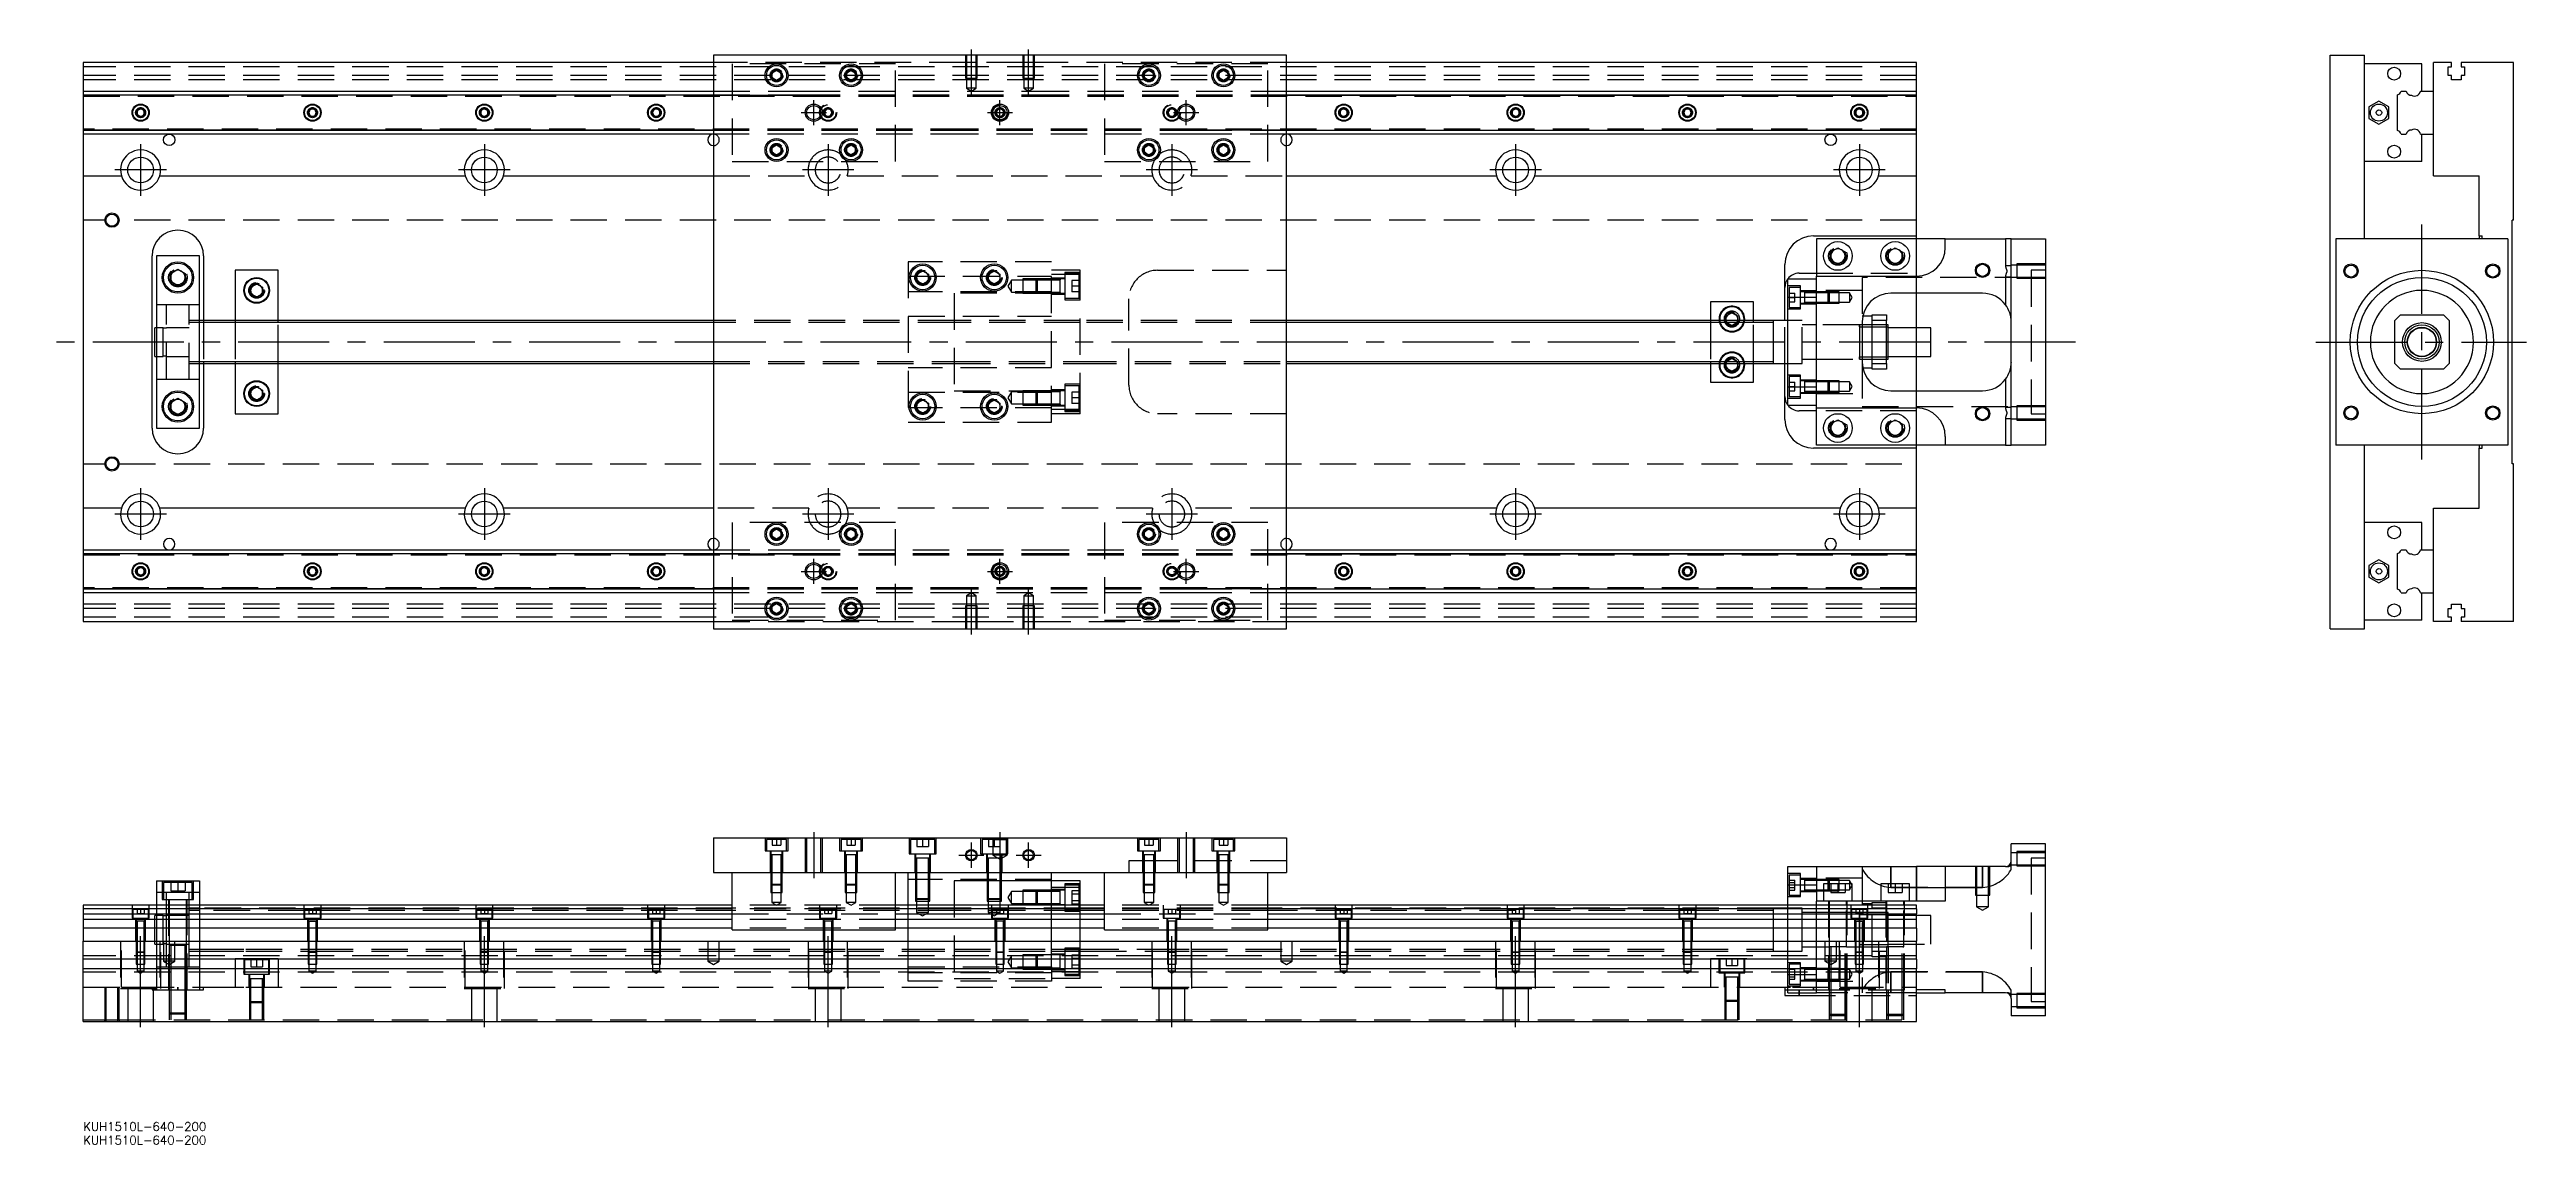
# Model space of a CAD drawing. Extents: x -12 to 853, y -280 to 102.
import ezdxf

# ---------------------------------------------------------------- set-up
doc = ezdxf.new("R2010")
doc.units = 0
doc.linetypes.add('CENTER', pattern=[50.8, 31.75, -6.35, 6.35, -6.35])
doc.linetypes.add('DASHED', pattern=[19.05, 12.7, -6.35])
doc.layers.get('0').update_dxf_attribs({"linetype": 'CONTINUOUS'})
doc.layers.add('CENTER', color=1, linetype='CENTER')
doc.styles.get("Standard").update_dxf_attribs({"font": 'txt.shx', "height": 3, "bigfont": 'bigfont.shx'})

# ---------------------------------------------------------------- blocks, each defined once
blk = doc.blocks.new('*U2')
at = {"color": 7, "linetype": 'CONTINUOUS'}
blk.add_text('KUH1510L-640-200', height=3, dxfattribs=at).set_placement((-0.03, -279.89))
blk = doc.blocks.new('*U3')
at = {"color": 7, "linetype": 'CONTINUOUS'}
blk.add_text('KUH1510L-640-200', height=3, dxfattribs=at).set_placement((-0.03, -275.17))

msp = doc.modelspace()

# ---------------------------------------------------------------- linework, layer by layer
at = {"color": 7, "linetype": 'CONTINUOUS'}
for p, q in [((0, 97.5), (0, 87.5)), ((220, 97.5), (0, 97.5)), ((220, 100), (220, -100)), ((420, 100), (220, 100)), ((420, -100), (420, 100)), ((640, 97.5), (420, 97.5)), ((640, 87.5), (640, 97.5)), ((784.38, 100), (796.38, 100)), ((784.38, -100), (784.38, 100)), ((796.38, 36), (796.38, 100)), ((816.38, 97), (796.38, 97)), ((816.38, 87.5), (816.38, 97)), ((820.38, 87.5), (820.38, 97.5)), ((826.68, 97.5), (820.38, 97.5)), ((825.53, 96), (826.68, 96)), ((825.53, 93), (825.53, 96)), ((826.68, 96), (826.68, 97.5)), ((830.08, 97.5), (830.08, 96)), ((848.38, 97.5), (830.08, 97.5)), ((830.08, 96), (831.23, 96)), ((831.23, 96), (831.23, 93)), ((848.38, 42.5), (848.38, 97.5)), ((0, 87.5), (220, 87.5)), ((0, 87.5), (0, 86.247728)), ((240.5, 93.866026), (242, 94.73205)), ((240.5, 92.133974), (240.5, 93.866026)), ((242, 91.26795), (240.5, 92.133974)), ((242, 94.73205), (243.5, 93.866026)), ((243.5, 92.133974), (242, 91.26795)), ((243.5, 93.866026), (243.5, 92.133974)), ((266.5, 93.866026), (268, 94.73205)), ((266.5, 92.133974), (266.5, 93.866026)), ((268, 91.26795), (266.5, 92.133974)), ((268, 94.73205), (269.5, 93.866026)), ((269.5, 92.133974), (268, 91.26795)), ((269.5, 93.866026), (269.5, 92.133974)), ((370.5, 93.866026), (372, 94.73205)), ((370.5, 92.133974), (370.5, 93.866026)), ((372, 91.26795), (370.5, 92.133974)), ((372, 94.73205), (373.5, 93.866026)), ((373.5, 92.133974), (372, 91.26795)), ((373.5, 93.866026), (373.5, 92.133974)), ((396.5, 93.866026), (398, 94.73205)), ((396.5, 92.133974), (396.5, 93.866026)), ((398, 91.26795), (396.5, 92.133974)), ((398, 94.73205), (399.5, 93.866026)), ((399.5, 92.133974), (398, 91.26795)), ((399.5, 93.866026), (399.5, 92.133974)), ((420, 87.5), (640, 87.5)), ((640, 86.247728), (640, 87.5)), ((809.132272, 87.5), (810.90668, 87.5)), ((815.857372, 87.5), (820.38, 87.5)), ((820.38, 72.5), (820.38, 87.5)), ((820.38, 72.5), (820.38, 87.5)), ((826.68, 93), (825.53, 93)), ((826.68, 91.5), (826.68, 93)), ((830.08, 91.5), (826.68, 91.5)), ((830.08, 93), (830.08, 91.5)), ((831.23, 93), (830.08, 93)), ((0, 86.247728), (220, 86.247728)), ((0, 86.247728), (0, 73.752272)), ((18.75, 80.721688), (20, 81.443376)), ((18.75, 79.278312), (18.75, 80.721688)), ((20, 78.556624), (18.75, 79.278312)), ((20, 81.443376), (21.25, 80.721688)), ((21.25, 79.278312), (20, 78.556624)), ((21.25, 80.721688), (21.25, 79.278312)), ((78.75, 80.721688), (80, 81.443376)), ((78.75, 79.278312), (78.75, 80.721688)), ((80, 78.556624), (78.75, 79.278312)), ((80, 81.443376), (81.25, 80.721688)), ((81.25, 79.278312), (80, 78.556624)), ((81.25, 80.721688), (81.25, 79.278312)), ((138.75, 80.721688), (140, 81.443376)), ((138.75, 79.278312), (138.75, 80.721688)), ((140, 78.556624), (138.75, 79.278312)), ((140, 81.443376), (141.25, 80.721688)), ((141.25, 79.278312), (140, 78.556624)), ((141.25, 80.721688), (141.25, 79.278312)), ((198.75, 80.721688), (200, 81.443376)), ((198.75, 79.278312), (198.75, 80.721688)), ((200, 78.556624), (198.75, 79.278312)), ((200, 81.443376), (201.25, 80.721688)), ((201.25, 79.278312), (200, 78.556624)), ((201.25, 80.721688), (201.25, 79.278312)), ((420, 86.247728), (640, 86.247728)), ((438.75, 80.721688), (440, 81.443376)), ((438.75, 79.278312), (438.75, 80.721688)), ((440, 78.556624), (438.75, 79.278312)), ((440, 81.443376), (441.25, 80.721688)), ((441.25, 79.278312), (440, 78.556624)), ((441.25, 80.721688), (441.25, 79.278312)), ((498.75, 80.721688), (500, 81.443376)), ((498.75, 79.278312), (498.75, 80.721688)), ((500, 78.556624), (498.75, 79.278312)), ((500, 81.443376), (501.25, 80.721688)), ((501.25, 79.278312), (500, 78.556624)), ((501.25, 80.721688), (501.25, 79.278312)), ((558.75, 80.721688), (560, 81.443376)), ((558.75, 79.278312), (558.75, 80.721688)), ((560, 78.556624), (558.75, 79.278312)), ((560, 81.443376), (561.25, 80.721688)), ((561.25, 79.278312), (560, 78.556624)), ((561.25, 80.721688), (561.25, 79.278312)), ((618.75, 80.721688), (620, 81.443376)), ((618.75, 79.278312), (618.75, 80.721688)), ((620, 78.556624), (618.75, 79.278312)), ((620, 81.443376), (621.25, 80.721688)), ((621.25, 79.278312), (620, 78.556624)), ((621.25, 80.721688), (621.25, 79.278312)), ((640, 73.752272), (640, 86.247728)), ((797.87996, 82.020726), (797.879959, 77.979274)), ((797.879959, 77.979274), (801.37996, 75.958548)), ((801.37996, 84.041452), (797.87996, 82.020726)), ((804.879959, 82.020726), (801.37996, 84.041452)), ((801.37996, 75.958548), (804.879959, 77.979274)), ((804.879959, 77.979274), (804.879959, 82.020726)), ((807.88, 73.752272), (807.88, 86.247728)), ((0, 73.752272), (0, 72.5)), ((220, 73.752272), (0, 73.752272)), ((220, 72.5), (0, 72.5)), ((0, 72.5), (0, 58)), ((640, 73.752272), (420, 73.752272)), ((640, 72.5), (420, 72.5)), ((640, 72.5), (640, 73.752272)), ((640, 58), (640, 72.5)), ((809.132272, 72.5), (810.90668, 72.5)), ((815.857372, 72.5), (820.38, 72.5)), ((816.38, 63), (816.38, 72.5)), ((820.38, 58), (820.38, 72.5)), ((240.5, 67.866026), (242, 68.73205)), ((240.5, 66.133974), (240.5, 67.866026)), ((242, 65.26795), (240.5, 66.133974)), ((242, 68.73205), (243.5, 67.866026)), ((243.5, 66.133974), (242, 65.26795)), ((243.5, 67.866026), (243.5, 66.133974)), ((266.5, 67.866026), (268, 68.73205)), ((266.5, 66.133974), (266.5, 67.866026)), ((268, 65.26795), (266.5, 66.133974)), ((268, 68.73205), (269.5, 67.866026)), ((269.5, 66.133974), (268, 65.26795)), ((269.5, 67.866026), (269.5, 66.133974)), ((370.5, 67.866026), (372, 68.73205)), ((370.5, 66.133974), (370.5, 67.866026)), ((372, 65.26795), (370.5, 66.133974)), ((372, 68.73205), (373.5, 67.866026)), ((373.5, 66.133974), (372, 65.26795)), ((373.5, 67.866026), (373.5, 66.133974)), ((396.5, 67.866026), (398, 68.73205)), ((396.5, 66.133974), (396.5, 67.866026)), ((398, 65.26795), (396.5, 66.133974)), ((398, 68.73205), (399.5, 67.866026)), ((399.5, 66.133974), (398, 65.26795)), ((399.5, 67.866026), (399.5, 66.133974)), ((816.38, 63), (796.38, 63)), ((0, 58), (13.291796, 58)), ((0, 58), (0, -58)), ((26.708204, 58), (133.291796, 58)), ((146.708204, 58), (220, 58)), ((420, 58), (493.291796, 58)), ((506.708204, 58), (613.291796, 58)), ((626.708204, 58), (640, 58)), ((640, 37), (640, 58)), ((820.38, 58), (836.38, 58)), ((836.38, 37), (836.38, 58)), ((604, 37), (640, 37)), ((605, 36), (605, 23)), ((650, 36), (605, 36)), ((640, 36), (640, 37)), ((650, 33), (650, 36)), ((650, 36), (671, 36)), ((673, 36), (671, 36)), ((673, 36), (685, 36)), ((673, -36), (673, 36)), ((685, 36), (685, -36)), ((786.38, 36), (786.38, -36)), ((846.38, 36), (786.38, 36)), ((836.38, 37), (837.38, 37)), ((836.38, 37), (836.38, 36)), ((837.38, 36), (837.38, 37)), ((846.38, 36), (846.38, -36)), ((848.38, 42.5), (847.88, 42.5)), ((847.88, -42.5), (847.88, 42.5)), ((24, -30), (24, 30)), ((25.5, 30), (25.5, -30)), ((40.5, 30), (25.5, 30)), ((40.5, -30), (40.5, 30)), ((42, 30), (42, 7.5)), ((594, 7.5), (594, 27)), ((610, 31.443376), (612.5, 32.886752)), ((610, 28.556624), (610, 31.443376)), ((612.5, 27.113248), (610, 28.556624)), ((612.5, 32.886752), (615, 31.443376)), ((615, 28.556624), (612.5, 27.113248)), ((615, 31.443376), (615, 28.556624)), ((630, 31.443376), (632.5, 32.886752)), ((630, 28.556624), (630, 31.443376)), ((632.5, 27.113248), (630, 28.556624)), ((632.5, 32.886752), (635, 31.443376)), ((635, 28.556624), (632.5, 27.113248)), ((635, 31.443376), (635, 28.556624)), ((30.5, 23.943376), (33, 25.386752)), ((30.5, 21.056624), (30.5, 23.943376)), ((33, 19.613248), (30.5, 21.056624)), ((33, 25.386752), (35.5, 23.943376)), ((35.5, 21.056624), (33, 19.613248)), ((35.5, 23.943376), (35.5, 21.056624)), ((68, 25), (53, 25)), ((53, 25), (53, 7.5)), ((58.5, 19.1547), (60.5, 20.309402)), ((58.5, 16.8453), (58.5, 19.1547)), ((60.5, 20.309402), (62.5, 19.1547)), ((62.5, 19.1547), (62.5, 16.8453)), ((68, 7.5), (68, 25)), ((291, 23.6547), (293, 24.809402)), ((291, 21.3453), (291, 23.6547)), ((293, 20.190598), (291, 21.3453)), ((293, 24.809402), (295, 23.6547)), ((295, 21.3453), (293, 20.190598)), ((295, 23.6547), (295, 21.3453)), ((316, 23.6547), (318, 24.809402)), ((316, 21.3453), (316, 23.6547)), ((318, 20.190598), (316, 21.3453)), ((318, 24.809402), (320, 23.6547)), ((320, 21.3453), (318, 20.190598)), ((320, 23.6547), (320, 21.3453)), ((341, 21.585572), (341, 21.985576)), ((341, 16.985566), (341, 17.385572)), ((595, 15.652476), (595, 22)), ((595, 22), (605, 22)), ((599, 24), (605, 24)), ((605, 15.652476), (605, 23)), ((605, 23), (640, 23)), ((60.5, 15.690598), (58.5, 16.8453)), ((62.5, 16.8453), (60.5, 15.690598)), ((568, 14), (568, 7.5)), ((583, 14), (568, 14)), ((573.5, 9.1547), (575.5, 10.309402)), ((573.5, 7.5), (573.5, 9.1547)), ((575.5, 10.309402), (577.5, 9.1547)), ((577.5, 9.1547), (577.5, 7.5)), ((583, 7.5), (583, 14)), ((595, 15.652476), (605, 15.652476)), ((595, -15.652476), (595, 15.652476)), ((605, -15.652476), (605, 15.652476)), ((605, -15.652476), (605, 15.652476)), ((624.5, 9), (621.202042, 9)), ((624.5, 9.5), (629.5, 9.5)), ((624.5, 7.5), (624.5, 9.5)), ((629.5, 9.5), (629.5, 7.5)), ((663, 17), (631, 17)), ((640, 5), (640, 17)), ((808.88, 9.5), (806.88, 7.5)), ((808.88, 9.5), (823.88, 9.5)), ((825.88, 7.5), (823.88, 9.5)), ((25, -5), (25, 5)), ((25.5, 5), (25, 5)), ((220, 7.5), (40.5, 7.5)), ((590, 7.5), (420, 7.5)), ((590, -7.500006), (590, 7.500006)), ((595, 7.5), (590, 7.5)), ((621, 7), (621, -7)), ((624.5, 5.125), (621, 5.125)), ((624.5, -7.5), (624.5, 7.5)), ((629.5, 7.5), (624.5, 7.5)), ((629.5, 5.125), (624.5, 5.125)), ((629.5, -7.5), (629.5, 7.5)), ((630, 6), (629.5, 6)), ((630, 5.125), (629.5, 5.125)), ((630, -6), (630, 6)), ((645, 5), (630, 5)), ((645, -5), (645, 5)), ((806.88, -7.5), (806.88, 7.5)), ((825.88, 7.5), (825.88, -7.5)), ((25, -5), (25.5, -5)), ((40.5, -7.5), (220, -7.5)), ((42, -7.5), (42, -30)), ((53, -7.5), (53, -25)), ((68, -25), (68, -7.5)), ((420, -7.5), (590, -7.5)), ((568, -7.5), (568, -14)), ((573.5, -9.1547), (573.5, -7.5)), ((577.5, -7.5), (577.5, -9.1547)), ((583, -14), (583, -7.5)), ((590, -7.5), (595, -7.5)), ((594, -27), (594, -7.5)), ((620, -6.000006), (620, -5.125)), ((621, -5.125), (624.5, -5.125)), ((624.5, -5.125), (629.5, -5.125)), ((624.5, -7.5), (629.5, -7.5)), ((624.5, -9.5), (624.5, -7.5)), ((629.5, -5.125), (630, -5.125)), ((629.5, -6), (630, -6)), ((629.5, -7.5), (629.5, -9.5)), ((630, -5), (645, -5)), ((640, -17), (640, -5)), ((806.88, -7.5), (808.88, -9.5)), ((823.88, -9.5), (825.88, -7.5)), ((58.5, -16.8453), (60.5, -15.690598)), ((58.5, -19.1547), (58.5, -16.8453)), ((60.5, -15.690598), (62.5, -16.8453)), ((62.5, -16.8453), (62.5, -19.1547)), ((341, -17.385572), (341, -16.985566)), ((568, -14), (583, -14)), ((575.5, -10.309402), (573.5, -9.1547)), ((577.5, -9.1547), (575.5, -10.309402)), ((595, -22), (595, -15.652476)), ((595, -15.652476), (605, -15.652476)), ((605, -23), (605, -15.652476)), ((621.202042, -9), (624.5, -9)), ((629.5, -9.5), (624.5, -9.5)), ((631, -17), (663, -17)), ((823.88, -9.5), (808.88, -9.5)), ((30.5, -21.056624), (33, -19.613248)), ((30.5, -23.943376), (30.5, -21.056624)), ((33, -25.386752), (30.5, -23.943376)), ((33, -19.613248), (35.5, -21.056624)), ((35.5, -23.943376), (33, -25.386752)), ((35.5, -21.056624), (35.5, -23.943376)), ((53, -25), (68, -25)), ((60.5, -20.309402), (58.5, -19.1547)), ((62.5, -19.1547), (60.5, -20.309402)), ((291, -21.3453), (293, -20.190598)), ((291, -23.6547), (291, -21.3453)), ((293, -24.809402), (291, -23.6547)), ((293, -20.190598), (295, -21.3453)), ((295, -23.6547), (293, -24.809402)), ((295, -21.3453), (295, -23.6547)), ((316, -21.3453), (318, -20.190598)), ((316, -23.6547), (316, -21.3453)), ((318, -24.809402), (316, -23.6547)), ((318, -20.190598), (320, -21.3453)), ((320, -23.6547), (318, -24.809402)), ((320, -21.3453), (320, -23.6547)), ((341, -21.985576), (341, -21.585572)), ((595, -22), (605, -22)), ((605, -24), (599, -24)), ((605, -23), (640, -23)), ((605, -36), (605, -23)), ((25.5, -30), (40.5, -30)), ((610, -28.556624), (612.5, -27.113248)), ((610, -31.443376), (610, -28.556624)), ((612.5, -32.886752), (610, -31.443376)), ((612.5, -27.113248), (615, -28.556624)), ((615, -31.443376), (612.5, -32.886752)), ((615, -28.556624), (615, -31.443376)), ((630, -28.556624), (632.5, -27.113248)), ((630, -31.443376), (630, -28.556624)), ((632.5, -32.886752), (630, -31.443376)), ((632.5, -27.113248), (635, -28.556624)), ((635, -31.443376), (632.5, -32.886752)), ((635, -28.556624), (635, -31.443376)), ((650, -33), (650, -36)), ((640, -37), (604, -37)), ((650, -36), (605, -36)), ((640, -37), (640, -36)), ((640, -58), (640, -37)), ((671, -36), (650, -36)), ((671, -36), (673, -36)), ((685, -36), (673, -36)), ((846.38, -36), (786.38, -36)), ((796.38, -100), (796.38, -36)), ((836.38, -36), (836.38, -37)), ((836.38, -58), (836.38, -37)), ((836.38, -37), (837.38, -37)), ((837.38, -37), (837.38, -36)), ((848.38, -42.5), (847.88, -42.5)), ((848.38, -97.5), (848.38, -42.5)), ((0, -58), (0, -72.5)), ((13.291796, -58), (0, -58)), ((133.291796, -58), (26.708204, -58)), ((220, -58), (146.708204, -58)), ((493.291796, -58), (420, -58)), ((613.291796, -58), (506.708204, -58)), ((640, -58), (626.708204, -58)), ((640, -72.5), (640, -58)), ((820.38, -72.5), (820.38, -58)), ((820.38, -58), (836.38, -58)), ((240.5, -66.133974), (242, -65.26795)), ((240.5, -67.866026), (240.5, -66.133974)), ((242, -68.73205), (240.5, -67.866026)), ((242, -65.26795), (243.5, -66.133974)), ((243.5, -67.866026), (242, -68.73205)), ((243.5, -66.133974), (243.5, -67.866026)), ((266.5, -66.133974), (268, -65.26795)), ((266.5, -67.866026), (266.5, -66.133974)), ((268, -68.73205), (266.5, -67.866026)), ((268, -65.26795), (269.5, -66.133974)), ((269.5, -67.866026), (268, -68.73205)), ((269.5, -66.133974), (269.5, -67.866026)), ((370.5, -66.133974), (372, -65.26795)), ((370.5, -67.866026), (370.5, -66.133974)), ((372, -68.73205), (370.5, -67.866026)), ((372, -65.26795), (373.5, -66.133974)), ((373.5, -67.866026), (372, -68.73205)), ((373.5, -66.133974), (373.5, -67.866026)), ((396.5, -66.133974), (398, -65.26795)), ((396.5, -67.866026), (396.5, -66.133974)), ((398, -68.73205), (396.5, -67.866026)), ((398, -65.26795), (399.5, -66.133974)), ((399.5, -67.866026), (398, -68.73205)), ((399.5, -66.133974), (399.5, -67.866026)), ((816.38, -63), (796.38, -63)), ((816.38, -72.5), (816.38, -63)), ((0, -72.5), (220, -72.5)), ((0, -72.5), (0, -73.752272)), ((0, -73.752272), (220, -73.752272)), ((0, -73.752272), (0, -86.247728)), ((420, -72.5), (640, -72.5)), ((420, -73.752272), (640, -73.752272)), ((640, -73.752272), (640, -72.5)), ((640, -86.247728), (640, -73.752272)), ((801.37996, -75.958548), (797.87996, -77.979274)), ((804.879959, -77.979274), (801.37996, -75.958548)), ((807.88, -86.247728), (807.88, -73.752272)), ((809.132272, -72.5), (810.90668, -72.5)), ((815.857372, -72.5), (820.38, -72.5)), ((820.38, -87.5), (820.38, -72.5)), ((820.38, -87.5), (820.38, -72.5)), ((220, -86.247728), (0, -86.247728)), ((0, -86.247728), (0, -87.5)), ((18.75, -79.278312), (20, -78.556624)), ((18.75, -80.721688), (18.75, -79.278312)), ((20, -81.443376), (18.75, -80.721688)), ((20, -78.556624), (21.25, -79.278312)), ((21.25, -80.721688), (20, -81.443376)), ((21.25, -79.278312), (21.25, -80.721688)), ((78.75, -79.278312), (80, -78.556624)), ((78.75, -80.721688), (78.75, -79.278312)), ((80, -81.443376), (78.75, -80.721688)), ((80, -78.556624), (81.25, -79.278312)), ((81.25, -80.721688), (80, -81.443376)), ((81.25, -79.278312), (81.25, -80.721688)), ((138.75, -79.278312), (140, -78.556624)), ((138.75, -80.721688), (138.75, -79.278312)), ((140, -81.443376), (138.75, -80.721688)), ((140, -78.556624), (141.25, -79.278312)), ((141.25, -80.721688), (140, -81.443376)), ((141.25, -79.278312), (141.25, -80.721688)), ((198.75, -79.278312), (200, -78.556624)), ((198.75, -80.721688), (198.75, -79.278312)), ((200, -81.443376), (198.75, -80.721688)), ((200, -78.556624), (201.25, -79.278312)), ((201.25, -80.721688), (200, -81.443376)), ((201.25, -79.278312), (201.25, -80.721688)), ((640, -86.247728), (420, -86.247728)), ((438.75, -79.278312), (440, -78.556624)), ((438.75, -80.721688), (438.75, -79.278312)), ((440, -81.443376), (438.75, -80.721688)), ((440, -78.556624), (441.25, -79.278312)), ((441.25, -80.721688), (440, -81.443376)), ((441.25, -79.278312), (441.25, -80.721688)), ((498.75, -79.278312), (500, -78.556624)), ((498.75, -80.721688), (498.75, -79.278312)), ((500, -81.443376), (498.75, -80.721688)), ((500, -78.556624), (501.25, -79.278312)), ((501.25, -80.721688), (500, -81.443376)), ((501.25, -79.278312), (501.25, -80.721688)), ((558.75, -79.278312), (560, -78.556624)), ((558.75, -80.721688), (558.75, -79.278312)), ((560, -81.443376), (558.75, -80.721688)), ((560, -78.556624), (561.25, -79.278312)), ((561.25, -80.721688), (560, -81.443376)), ((561.25, -79.278312), (561.25, -80.721688)), ((618.75, -79.278312), (620, -78.556624)), ((618.75, -80.721688), (618.75, -79.278312)), ((620, -81.443376), (618.75, -80.721688)), ((620, -78.556624), (621.25, -79.278312)), ((621.25, -80.721688), (620, -81.443376)), ((621.25, -79.278312), (621.25, -80.721688)), ((640, -87.5), (640, -86.247728)), ((797.87996, -77.979274), (797.879959, -82.020726)), ((797.879959, -82.020726), (801.37996, -84.041452)), ((801.37996, -84.041452), (804.879959, -82.020726)), ((804.879959, -82.020726), (804.879959, -77.979274)), ((220, -87.5), (0, -87.5)), ((0, -87.5), (0, -97.5)), ((240.5, -92.133974), (242, -91.26795)), ((240.5, -93.866026), (240.5, -92.133974)), ((242, -94.73205), (240.5, -93.866026)), ((242, -91.26795), (243.5, -92.133974)), ((243.5, -93.866026), (242, -94.73205)), ((243.5, -92.133974), (243.5, -93.866026)), ((266.5, -92.133974), (268, -91.26795)), ((266.5, -93.866026), (266.5, -92.133974)), ((268, -94.73205), (266.5, -93.866026)), ((268, -91.26795), (269.5, -92.133974)), ((269.5, -93.866026), (268, -94.73205)), ((269.5, -92.133974), (269.5, -93.866026)), ((370.5, -92.133974), (372, -91.26795)), ((370.5, -93.866026), (370.5, -92.133974)), ((372, -94.73205), (370.5, -93.866026)), ((372, -91.26795), (373.5, -92.133974)), ((373.5, -93.866026), (372, -94.73205)), ((373.5, -92.133974), (373.5, -93.866026)), ((396.5, -92.133974), (398, -91.26795)), ((396.5, -93.866026), (396.5, -92.133974)), ((398, -94.73205), (396.5, -93.866026)), ((398, -91.26795), (399.5, -92.133974)), ((399.5, -93.866026), (398, -94.73205)), ((399.5, -92.133974), (399.5, -93.866026)), ((640, -87.5), (420, -87.5)), ((640, -97.5), (640, -87.5)), ((809.132272, -87.5), (810.90668, -87.5)), ((815.857372, -87.5), (820.38, -87.5)), ((816.38, -97), (816.38, -87.5)), ((820.38, -97.5), (820.38, -87.5)), ((825.53, -93), (826.68, -93)), ((825.53, -96), (825.53, -93)), ((826.68, -91.5), (830.08, -91.5)), ((826.68, -93), (826.68, -91.5)), ((830.08, -91.5), (830.08, -93)), ((830.08, -93), (831.23, -93)), ((831.23, -93), (831.23, -96)), ((0, -97.5), (220, -97.5)), ((220, -100), (420, -100)), ((420, -97.5), (640, -97.5)), ((784.38, -100), (796.38, -100)), ((816.38, -97), (796.38, -97)), ((826.68, -97.5), (820.38, -97.5)), ((826.68, -96), (825.53, -96)), ((826.68, -97.5), (826.68, -96)), ((830.08, -96), (830.08, -97.5)), ((831.23, -96), (830.08, -96)), ((848.38, -97.5), (830.08, -97.5)), ((220, -172.99), (420, -172.99)), ((220, -172.99), (220, -184.99)), ((291, -180.09), (290.499994, -180.09)), ((291.35, -180.09), (291, -180.09)), ((295, -180.09), (294.65, -180.09)), ((295.500006, -180.09), (295, -180.09)), ((420, -172.99), (420, -184.99)), ((685, -174.99), (673, -174.99)), ((673, -180.99), (673, -174.99)), ((685, -234.99), (685, -174.99)), ((25.5, -187.99), (25.5, -196.49)), ((25.5, -187.99), (40.5, -187.99)), ((40.5, -187.99), (40.5, -196.49)), ((220, -184.99), (420, -184.99)), ((226.5, -204.99), (226.5, -184.99)), ((283.5, -204.99), (283.5, -184.99)), ((288, -196.49), (288, -184.99)), ((338, -196.49), (338, -184.99)), ((348, -187.99), (338, -187.99)), ((348, -196.49), (348, -187.99)), ((356.5, -204.99), (356.5, -184.99)), ((413.5, -204.99), (413.5, -184.99)), ((595, -189.337524), (595, -182.99)), ((595, -182.99), (605, -182.99)), ((595, -196.49), (595, -189.337524)), ((595, -189.337524), (605, -189.337524)), ((600.9, -187.433646), (600.9, -188.01866)), ((600.9, -189.293604), (600.9, -189.573698)), ((605, -182.99), (605, -194.99)), ((605, -182.99), (640, -182.99)), ((617.5, -188.99), (607.5, -188.99)), ((607.5, -188.99), (607.5, -194.99)), ((617.5, -194.99), (617.5, -188.99)), ((637.5, -188.99), (627.5, -188.99)), ((627.5, -188.99), (627.5, -194.99)), ((637.5, -194.99), (637.5, -188.99)), ((640, -194.99), (640, -182.99)), ((650, -182.99), (640, -182.99)), ((650, -182.99), (650, -194.99)), ((671, -182.99), (650, -182.99)), ((0, -196.49), (0, -197.742272)), ((226.5, -196.49), (0, -196.49)), ((226.5, -197.742272), (0, -197.742272)), ((0, -197.742272), (0, -199.51668)), ((356.5, -196.49), (283.5, -196.49)), ((356.5, -197.742272), (283.5, -197.742272)), ((640, -196.49), (413.5, -196.49)), ((640, -197.742272), (413.5, -197.742272)), ((600.9, -190.848714), (600.9, -191.433656)), ((605, -196.49), (605, -194.99)), ((650, -194.99), (605, -194.99)), ((640, -197.742272), (640, -196.49)), ((640, -197.742272), (640, -199.51668)), ((0, -199.51668), (226.5, -199.51668)), ((0, -199.51668), (0, -201.413076)), ((0, -201.413076), (0, -204.467372)), ((226.5, -201.413076), (0, -201.413076)), ((226.5, -204.467372), (0, -204.467372)), ((0, -204.467372), (0, -208.99)), ((226.5, -204.99), (283.5, -204.99)), ((283.5, -199.51668), (356.5, -199.51668)), ((356.5, -201.413076), (283.5, -201.413076)), ((356.5, -204.467372), (283.5, -204.467372)), ((356.5, -204.99), (413.5, -204.99)), ((413.5, -199.51668), (640, -199.51668)), ((640, -201.413076), (413.5, -201.413076)), ((640, -204.467372), (413.5, -204.467372)), ((620, -204.99), (620, -198.989994)), ((640, -201.413076), (640, -199.51668)), ((640, -204.467372), (640, -201.413076)), ((640, -204.467372), (640, -208.99)), ((0, -208.99), (640, -208.99)), ((0, -215.29), (0, -208.99)), ((640, -215.29), (0, -215.29)), ((0, -218.69), (0, -215.29)), ((640, -215.29), (640, -208.99)), ((640, -215.29), (640, -218.69)), ((0, -236.99), (0, -218.69)), ((640, -218.69), (0, -218.69)), ((341, -218.740006), (341, -218.69)), ((600.9, -218.546344), (600.9, -218.69)), ((600.9, -218.69), (600.9, -219.13136)), ((600.9, -220.406302), (600.9, -220.686396)), ((600.9, -221.961412), (600.9, -222.546354)), ((640, -236.99), (640, -218.69)), ((650, -225.99), (640, -225.99)), ((640, -226.99), (650, -226.99)), ((650, -226.99), (650, -225.99)), ((671, -226.99), (650, -226.99)), ((673, -228.99), (673, -234.99)), ((0, -236.99), (640, -236.99)), ((685, -234.99), (673, -234.99))]:
    msp.add_line(p, q, dxfattribs=at)
at = {"color": 3, "linetype": 'DASHED'}
for p, q in [((640, 96), (0, 96)), ((308.000006, 97.5), (220, 97.5)), ((283.5, 97), (226.5, 97)), ((226.5, 97), (226.5, 63)), ((283.5, 63), (283.5, 97)), ((308.000006, 100), (308.000006, 92)), ((311.999994, 97.5), (308.000006, 97.5)), ((308.35, 100), (308.35, 92)), ((311.65, 92), (311.65, 100)), ((311.999994, 92), (311.999994, 100)), ((328.000006, 97.5), (311.999994, 97.5)), ((328.000006, 100), (328.000006, 92)), ((331.999994, 97.5), (328.000006, 97.5)), ((328.35, 100), (328.35, 92)), ((331.65, 92), (331.65, 100)), ((331.999994, 92), (331.999994, 100)), ((420, 97.5), (331.999994, 97.5)), ((356.5, 97), (356.5, 63)), ((413.5, 97), (356.5, 97)), ((413.5, 63), (413.5, 97)), ((640, 93), (0, 93)), ((640, 91.5), (0, 91.5)), ((220, 87.5), (251.5, 87.5)), ((243.973226, 93.326156), (244, 93)), ((251.5, 87.5), (308.5, 87.5)), ((266, 93), (266.023172, 93.30356)), ((308.000006, 92), (311.999994, 92)), ((308.35, 92), (308.35, 88.5)), ((311.65, 88.5), (308.35, 88.5)), ((308.35, 88.5), (310, 87.547372)), ((308.5, 87.5), (331.5, 87.5)), ((310, 87.547372), (311.65, 88.5)), ((311.65, 88.5), (311.65, 92)), ((328.000006, 92), (331.999994, 92)), ((328.35, 92), (328.35, 88.5)), ((331.65, 88.5), (328.35, 88.5)), ((328.35, 88.5), (330, 87.547372)), ((330, 87.547372), (331.65, 88.5)), ((331.5, 87.5), (388.5, 87.5)), ((331.65, 88.5), (331.65, 92)), ((373.973226, 93.326156), (374, 93)), ((388.5, 87.5), (420, 87.5)), ((399.973226, 93.326156), (400, 93)), ((0, 86.1147), (220, 86.1147)), ((0, 86.1), (251.5, 86.1)), ((0, 85.8), (251.5, 85.8)), ((21.477374, 80.25955), (21.5, 80)), ((78.5, 80), (78.516134, 80.21941)), ((138.5, 80), (138.516134, 80.21941)), ((198.5, 80), (198.516134, 80.21941)), ((220, 86.247728), (251.5, 86.247728)), ((220, 86.1147), (251.5, 86.1147)), ((251.5, 86.247728), (308.5, 86.247728)), ((251.5, 86.1147), (308.5, 86.1147)), ((251.5, 86.1), (308.5, 86.1)), ((251.5, 86.1), (308.5, 86.1)), ((251.5, 85.8), (308.5, 85.8)), ((251.5, 85.8), (308.5, 85.8)), ((258.5, 80), (258.516134, 80.21941)), ((258.75, 80.721688), (260, 81.443376)), ((258.75, 79.278312), (258.75, 80.721688)), ((260, 78.556624), (258.75, 79.278312)), ((260, 81.443376), (261.25, 80.721688)), ((261.25, 79.278312), (260, 78.556624)), ((261.25, 80.721688), (261.25, 79.278312)), ((308.5, 86.247728), (331.5, 86.247728)), ((308.5, 86.1147), (331.5, 86.1147)), ((308.5, 86.1), (331.5, 86.1)), ((308.5, 85.8), (331.5, 85.8)), ((318.5, 80), (318.516134, 80.21941)), ((318.75, 80.721688), (320, 81.443376)), ((318.75, 79.278312), (318.75, 80.721688)), ((320, 78.556624), (318.75, 79.278312)), ((320, 81.443376), (321.25, 80.721688)), ((321.25, 79.278312), (320, 78.556624)), ((321.25, 80.721688), (321.25, 79.278312)), ((331.5, 86.247728), (388.5, 86.247728)), ((331.5, 86.1147), (388.5, 86.1147)), ((331.5, 86.1), (388.5, 86.1)), ((331.5, 86.1), (388.5, 86.1)), ((331.5, 85.8), (388.5, 85.8)), ((331.5, 85.8), (388.5, 85.8)), ((378.5, 80), (378.516134, 80.21941)), ((378.75, 80.721688), (380, 81.443376)), ((378.75, 79.278312), (378.75, 80.721688)), ((380, 78.556624), (378.75, 79.278312)), ((380, 81.443376), (381.25, 80.721688)), ((381.25, 79.278312), (380, 78.556624)), ((381.25, 80.721688), (381.25, 79.278312)), ((388.5, 86.247728), (420, 86.247728)), ((388.5, 86.1147), (420, 86.1147)), ((388.5, 86.1), (640, 86.1)), ((388.5, 85.8), (640, 85.8)), ((420, 86.1147), (640, 86.1147)), ((438.5, 80), (438.516134, 80.21941)), ((498.5, 80), (498.516134, 80.21941)), ((558.5, 80), (558.516134, 80.21941)), ((621.477374, 80.25955), (621.5, 80)), ((251.5, 74.2), (0, 74.2)), ((251.5, 73.9), (0, 73.9)), ((220, 73.8853), (0, 73.8853)), ((251.5, 73.8853), (220, 73.8853)), ((251.5, 73.752272), (220, 73.752272)), ((251.5, 72.5), (220, 72.5)), ((308.5, 74.2), (251.5, 74.2)), ((308.5, 73.9), (251.5, 73.9)), ((308.5, 73.8853), (251.5, 73.8853)), ((308.5, 73.752272), (251.5, 73.752272)), ((308.5, 72.5), (251.5, 72.5)), ((331.5, 74.2), (308.5, 74.2)), ((331.5, 73.9), (308.5, 73.9)), ((331.5, 73.8853), (308.5, 73.8853)), ((331.5, 73.752272), (308.5, 73.752272)), ((331.5, 72.5), (308.5, 72.5)), ((388.5, 74.2), (331.5, 74.2)), ((388.5, 73.9), (331.5, 73.9)), ((388.5, 73.8853), (331.5, 73.8853)), ((388.5, 73.752272), (331.5, 73.752272)), ((388.5, 72.5), (331.5, 72.5)), ((640, 74.2), (388.5, 74.2)), ((640, 73.9), (388.5, 73.9)), ((420, 73.8853), (388.5, 73.8853)), ((420, 73.752272), (388.5, 73.752272)), ((420, 72.5), (388.5, 72.5)), ((640, 73.8853), (420, 73.8853)), ((226.5, 63), (283.5, 63)), ((240, 67), (240.030168, 67.346066)), ((269.973226, 67.326156), (270, 67)), ((356.5, 63), (413.5, 63)), ((373.973226, 67.326156), (374, 67)), ((396, 67), (396.030168, 67.346066)), ((220, 58), (253.291796, 58)), ((266.708204, 58), (373.291796, 58)), ((386.708204, 58), (420, 58)), ((7.5, 42.5), (0, 42.5)), ((640, 42.5), (12.5, 42.5)), ((640, 24), (640, 36)), ((671, 36), (671, 26.710724)), ((288, 28), (288, -28)), ((338, 28), (288, 28)), ((338, -28), (338, 28)), ((615.477798, 30.364306), (615.5, 30)), ((635.477798, 30.364306), (635.5, 30)), ((671, 26.710724), (673, 26.710724)), ((671, 26.710724), (671.023356, 26.38246)), ((675, 26.848738), (673, 26.848738)), ((675, 27.248732), (675, 22.248742)), ((685, 27.248732), (675, 27.248732)), ((685, 26.848738), (675, 26.848738)), ((30, 22.5), (30.020026, 22.846056)), ((62.983582, 18.286038), (63, 18)), ((288, 23), (338, 23)), ((338, 17.5), (288, 17.5)), ((295.483582, 22.786038), (295.5, 22.5)), ((315.5, 22.5), (315.52689, 22.865682)), ((324, 21.585572), (322.787564, 19.485572)), ((322.787564, 19.485572), (324, 17.385572)), ((324, 17.385572), (324, 21.585572)), ((328, 21.585572), (324, 21.585572)), ((324, 17.385572), (328, 17.385572)), ((328, 21.985566), (328, 16.985576)), ((333, 21.985566), (328, 21.985566)), ((332.6, 21.585572), (328, 21.585572)), ((328, 17.385572), (332.6, 17.385572)), ((333, 21.985572), (332.6, 21.585572)), ((332.6, 17.385572), (332.6, 21.585572)), ((338, 21.585572), (332.6, 21.585572)), ((332.6, 17.385572), (333, 16.985572)), ((332.6, 17.385572), (338, 17.385572)), ((333, 21.985572), (333, 16.985572)), ((338, 21.98557), (333, 21.985572)), ((338, 21.985566), (333, 21.985566)), ((348, 25), (338, 25)), ((348, 23.49468), (338, 23.49468)), ((342.6, 22.235572), (338, 22.235572)), ((341.005, 21.985572), (338, 21.98557)), ((341, 21.585572), (338, 21.585572)), ((338, 17.385572), (341, 17.385572)), ((342.6, 21.985572), (340.995, 21.985572)), ((341, 21.728174), (341, 21.985572)), ((341, 21.985572), (341, 21.728122)), ((341, 17.24302), (341, 21.728174)), ((342.6, 24.235572), (342.6, 14.735572)), ((348, 24.235572), (342.6, 24.235572)), ((347.6, 23.735572), (342.6, 23.735572)), ((345.1, 21.485572), (345.1, 19.485572)), ((347.6, 21.485572), (345.1, 21.485572)), ((345.1, 19.485572), (345.1, 17.485572)), ((347.6, 19.485572), (345.1, 19.485572)), ((347.6, 17.485572), (345.1, 17.485572)), ((347.6, 15.235572), (347.6, 23.735572)), ((348, 23.49468), (348, 25)), ((348, -23.49468), (348, 23.49468)), ((375, 25), (420, 25)), ((599.5, 19.55635), (595, 19.55635)), ((595.5, 19.05635), (595.5, 12.05635)), ((599.5, 19.05635), (595.5, 19.05635)), ((599.5, 11.55635), (599.5, 19.55635)), ((605, 17.80635), (599.5, 17.80635)), ((600.9, 17.55635), (599.5, 17.55635)), ((600.9, 17.55635), (600.895, 17.55635)), ((600.9, 17.55635), (600.9, 17.339888)), ((600.9, 17.33964), (600.9, 17.55635)), ((605, 17.55635), (600.9, 17.55635)), ((600.905, 17.55635), (600.9, 17.55635)), ((600.9, 17.339888), (600.9, 13.77281)), ((605, 24), (640, 24)), ((605, 15.652476), (605, 22)), ((621, 18), (605, 18)), ((609.15, 17.55635), (605, 17.55635)), ((609.150006, 17.556344), (605, 17.556344)), ((609.15, 13.55635), (609.15, 17.55635)), ((609.5, 17.20635), (609.15, 17.55635)), ((613, 17.556344), (609.150006, 17.556344)), ((613, 13.556354), (613, 17.556344)), ((621, 22.5), (621, 7)), ((680, 22.5), (621, 22.5)), ((640, 23), (640, 24)), ((640, 17), (640, 23)), ((671, 22.78675), (671, 13)), ((671, 22.78675), (673, 22.78675)), ((671.525196, 24.742722), (671.494734, 24.519244)), ((671.499584, 24.958614), (671.525196, 24.742722)), ((673, 22.648738), (675, 22.648738)), ((675, 22.648738), (685, 22.648738)), ((675, 22.248742), (685, 22.248742)), ((680, 25), (680, -25)), ((685, 25), (680, 25)), ((29, 13), (25.5, 13)), ((29, -13), (29, 13)), ((37, 13), (29, 13)), ((37, -13), (37, 13)), ((40.5, 13), (37, 13)), ((288, 9), (338, 9)), ((304, 17), (304, -17)), ((338, 17), (304, 17)), ((328, 16.985576), (333, 16.985576)), ((333, 16.985576), (338, 16.985576)), ((333, 16.985572), (338, 16.985574)), ((338, 16.985574), (341.005, 16.985572)), ((338, 16.735572), (342.6, 16.735572)), ((340.995, 16.985572), (342.6, 16.985572)), ((341, 17.243038), (341, 16.985572)), ((341, 16.985572), (341, 17.24302)), ((342.6, 15.235572), (347.6, 15.235572)), ((342.6, 14.735572), (348, 14.735572)), ((365, -15), (365, 15)), ((595, 11.55635), (599.5, 11.55635)), ((595.5, 17.05635), (597.5, 17.05635)), ((595.5, 15.55635), (597.5, 15.55635)), ((595.5, 14.05635), (597.5, 14.05635)), ((595.5, 12.05635), (599.5, 12.05635)), ((597.5, 15.55635), (597.5, 17.05635)), ((597.5, 14.05635), (597.5, 15.55635)), ((599.5, 13.55635), (600.9, 13.55635)), ((599.5, 13.30635), (605, 13.30635)), ((600.895, 13.55635), (600.9, 13.55635)), ((605, 17.20635), (600.9, 17.20635)), ((600.9, 13.90635), (605, 13.90635)), ((600.9, 13.55635), (600.9, 13.773016)), ((600.9, 13.77281), (600.9, 13.55635)), ((600.9, 13.55635), (605, 13.55635)), ((600.9, 13.55635), (600.905, 13.55635)), ((609.5, 17.20635), (605, 17.20635)), ((605, 13.90635), (609.5, 13.90635)), ((605, 13.556354), (609.150006, 13.556354)), ((605, 13.55635), (609.15, 13.55635)), ((609.15, 13.55635), (609.5, 13.90635)), ((609.150006, 13.556354), (613, 13.556354)), ((609.5, 17.20635), (609.5, 13.90635)), ((613, 17.20635), (609.5, 17.20635)), ((609.5, 13.90635), (613, 13.90635)), ((616.5, 17.20635), (613, 17.20635)), ((613, 13.90635), (616.5, 13.90635)), ((616.5, 17.20635), (616.5, 13.90635)), ((617.452628, 15.55635), (616.5, 17.20635)), ((616.5, 13.90635), (617.452628, 15.55635)), ((621.202042, 9), (621, 9)), ((670.743602, 13.32745), (671.026966, 12.963874)), ((27.85, 5), (25.5, 5)), ((27.85, -5), (27.85, 5)), ((29, 4.8), (27.85, 4.8)), ((37, 5), (29, 5)), ((40.5, 7.5), (37, 7.5)), ((40.5, 6.75), (37, 6.75)), ((42, 7.5), (42, 6.75)), ((42, 6.75), (42, -6.75)), ((53, 7.5), (53, 6.75)), ((53, 6.75), (53, -6.75)), ((68, 6.75), (68, 7.5)), ((68, -6.75), (68, 6.75)), ((304, 7.5), (220, 7.5)), ((304, 6.75), (220, 6.75)), ((348, 7.5), (304, 7.5)), ((348, 6.75), (304, 6.75)), ((420, 7.5), (348, 7.5)), ((420, 6.75), (348, 6.75)), ((568, 7.5), (568, 6.75)), ((568, 6.75), (568, -6.75)), ((573.5, 6.8453), (573.5, 7.5)), ((573.665064, 6.75), (573.5, 6.8453)), ((575.5, 5.690598), (573.665064, 6.75)), ((577.334936, 6.75), (575.5, 5.690598)), ((577.5, 6.8453), (577.334936, 6.75)), ((577.5, 7.5), (577.5, 6.8453)), ((577.983582, 8.286038), (578, 8)), ((583, 6.75), (583, 7.5)), ((583, -6.75), (583, 6.75)), ((594, -7.5), (594, 7.5)), ((600, 7.5), (595, 7.5)), ((600, -7.5), (600, 7.5)), ((605, 6), (600, 6)), ((620.005, 6), (605, 6)), ((621, 6), (619.995, 6)), ((620, 5.325034), (620, 6)), ((620, 6), (620, -5.999164)), ((621, 5.125), (620, 5.125)), ((624.5, 6), (621, 6)), ((629.5, 6), (624.5, 6)), ((640, -5), (640, 5)), ((25.5, -5), (27.85, -5)), ((27.85, -4.8), (29, -4.8)), ((29, -5), (37, -5)), ((37, -6.75), (40.5, -6.75)), ((37, -7.5), (40.5, -7.5)), ((42, -6.75), (42, -7.5)), ((53, -6.75), (53, -7.5)), ((68, -7.5), (68, -6.75)), ((220, -6.75), (304, -6.75)), ((220, -7.5), (304, -7.5)), ((304, -6.75), (348, -6.75)), ((304, -7.5), (348, -7.5)), ((348, -6.75), (420, -6.75)), ((348, -7.5), (420, -7.5)), ((568, -6.75), (568, -7.5)), ((573.5, -6.8453), (573.665064, -6.75)), ((573.5, -7.5), (573.5, -6.8453)), ((573.665064, -6.75), (575.5, -5.690598)), ((575.5, -5.690598), (577.334936, -6.75)), ((577.334936, -6.75), (577.5, -6.8453)), ((577.5, -6.8453), (577.5, -7.5)), ((577.983582, -7.713962), (578, -8)), ((583, -7.5), (583, -6.75)), ((589.995, -7.5), (590, -7.5)), ((590, -7.5), (590.005, -7.5)), ((595, -7.5), (600, -7.5)), ((600, -6), (605, -6)), ((605, -6), (620.005, -6)), ((619.995, -6), (621, -6)), ((620, -5.125), (621, -5.125)), ((620, -6), (620, -5.325218)), ((620, -5.999164), (620, -6)), ((621, -6), (624.5, -6)), ((621, -7), (621, -22.5)), ((624.5, -6), (629.5, -6)), ((673, -7), (672.998996, -7.141742)), ((25.5, -13), (29, -13)), ((29, -13), (37, -13)), ((37, -13), (40.5, -13)), ((338, -9), (288, -9)), ((304, -17), (338, -17)), ((328, -16.985576), (328, -21.985566)), ((333, -16.985576), (328, -16.985576)), ((333, -16.985572), (332.6, -17.385572)), ((333, -16.985572), (333, -21.985572)), ((338, -16.985574), (333, -16.985572)), ((338, -16.985576), (333, -16.985576)), ((342.6, -16.735572), (338, -16.735572)), ((341.005, -16.985572), (338, -16.985574)), ((342.6, -16.985572), (340.995, -16.985572)), ((341, -17.24297), (341, -16.985572)), ((341, -16.985572), (341, -17.24302)), ((341, -21.728122), (341, -17.24297)), ((342.6, -14.735572), (342.6, -24.235572)), ((348, -14.735572), (342.6, -14.735572)), ((347.6, -15.235572), (342.6, -15.235572)), ((347.6, -23.735572), (347.6, -15.235572)), ((599.5, -11.55635), (595, -11.55635)), ((595.5, -12.05635), (595.5, -19.05635)), ((599.5, -12.05635), (595.5, -12.05635)), ((595.5, -14.05635), (597.5, -14.05635)), ((595.5, -15.55635), (597.5, -15.55635)), ((595.5, -17.05635), (597.5, -17.05635)), ((597.5, -15.55635), (597.5, -14.05635)), ((597.5, -17.05635), (597.5, -15.55635)), ((599.5, -19.55635), (599.5, -11.55635)), ((605, -13.30635), (599.5, -13.30635)), ((600.9, -13.55635), (599.5, -13.55635)), ((600.9, -13.55635), (600.895, -13.55635)), ((600.9, -13.55635), (600.9, -13.77281)), ((605, -13.55635), (600.9, -13.55635)), ((600.905, -13.55635), (600.9, -13.55635)), ((600.9, -13.77281), (600.9, -17.339888)), ((605, -13.90635), (600.9, -13.90635)), ((600.9, -17.20635), (605, -17.20635)), ((609.15, -13.55635), (605, -13.55635)), ((609.15, -13.556352), (605, -13.556354)), ((609.5, -13.90635), (605, -13.90635)), ((605, -22), (605, -15.652476)), ((605, -17.20635), (609.5, -17.20635)), ((609.15, -17.55635), (609.15, -13.55635)), ((609.5, -13.90635), (609.15, -13.55635)), ((613, -13.556354), (609.15, -13.556352)), ((609.15, -17.55635), (609.5, -17.20635)), ((609.5, -13.90635), (609.5, -17.20635)), ((613, -13.90635), (609.5, -13.90635)), ((609.5, -17.20635), (613, -17.20635)), ((613, -17.556344), (613, -13.556354)), ((616.5, -13.90635), (613, -13.90635)), ((613, -17.20635), (616.5, -17.20635)), ((616.5, -13.90635), (616.5, -17.20635)), ((617.452628, -15.55635), (616.5, -13.90635)), ((616.5, -17.20635), (617.452628, -15.55635)), ((621, -9), (621.202042, -9)), ((640, -23), (640, -17)), ((671.11972, -12.836966), (670.908436, -13.120182)), ((671, -13), (671, -22.78675)), ((35.977798, -22.135694), (36, -22.5)), ((62.983582, -17.713962), (63, -18)), ((288, -17.5), (338, -17.5)), ((338, -23), (288, -23)), ((290.5, -22.5), (290.534018, -22.088984)), ((320.483582, -22.213962), (320.5, -22.5)), ((324, -17.385572), (322.787564, -19.485572)), ((322.787564, -19.485572), (324, -21.585572)), ((324, -21.585572), (324, -17.385572)), ((328, -17.385572), (324, -17.385572)), ((324, -21.585572), (328, -21.585572)), ((332.6, -17.385572), (328, -17.385572)), ((328, -21.585572), (332.6, -21.585572)), ((328, -21.985566), (333, -21.985566)), ((332.6, -21.585572), (332.6, -17.385572)), ((338, -17.385572), (332.6, -17.385572)), ((332.6, -21.585572), (333, -21.985572)), ((332.6, -21.585572), (338, -21.585572)), ((333, -21.985566), (338, -21.985566)), ((333, -21.985572), (338, -21.98557)), ((341, -17.385572), (338, -17.385572)), ((338, -21.585572), (341, -21.585572)), ((338, -21.98557), (341.005, -21.985572)), ((338, -22.235572), (342.6, -22.235572)), ((348, -23.49468), (338, -23.49468)), ((348, -25), (338, -25)), ((340.995, -21.985572), (342.6, -21.985572)), ((341, -21.728104), (341, -21.985572)), ((341, -21.985572), (341, -21.728122)), ((342.6, -23.735572), (347.6, -23.735572)), ((342.6, -24.235572), (348, -24.235572)), ((345.1, -17.485572), (345.1, -19.485572)), ((347.6, -17.485572), (345.1, -17.485572)), ((347.6, -19.485572), (345.1, -19.485572)), ((345.1, -19.485572), (345.1, -21.485572)), ((347.6, -21.485572), (345.1, -21.485572)), ((348, -25), (348, -23.49468)), ((420, -25), (375, -25)), ((595, -19.55635), (599.5, -19.55635)), ((595.5, -19.05635), (599.5, -19.05635)), ((599.5, -17.55635), (600.9, -17.55635)), ((599.5, -17.80635), (605, -17.80635)), ((600.895, -17.55635), (600.9, -17.55635)), ((600.9, -17.339888), (600.9, -17.55635)), ((600.9, -17.55635), (605, -17.55635)), ((600.9, -17.55635), (600.905, -17.55635)), ((605, -17.556344), (609.15, -17.556346)), ((605, -17.55635), (609.15, -17.55635)), ((605, -18), (621, -18)), ((640, -24), (605, -24)), ((609.15, -17.556346), (613, -17.556344)), ((621, -22.5), (680, -22.5)), ((640, -24), (640, -23)), ((640, -36), (640, -24)), ((671, -22.78675), (673, -22.78675)), ((671, -22.78675), (671.023356, -23.115014)), ((671.525196, -24.754754), (671.494734, -24.97823)), ((671.499584, -24.53886), (671.525196, -24.754754)), ((675, -22.648738), (673, -22.648738)), ((675, -22.248742), (675, -27.248732)), ((685, -22.248742), (675, -22.248742)), ((685, -22.648738), (675, -22.648738)), ((680, -25), (685, -25)), ((288, -28), (338, -28)), ((609.5, -30), (609.520026, -29.653944)), ((629.5, -30), (629.520026, -29.653944)), ((671, -26.710724), (671, -36)), ((671, -26.710724), (673, -26.710724)), ((673, -26.848738), (675, -26.848738)), ((675, -26.848738), (685, -26.848738)), ((675, -27.248732), (685, -27.248732)), ((0, -42.5), (7.5, -42.5)), ((12.5, -42.5), (640, -42.5)), ((253.291796, -58), (220, -58)), ((373.291796, -58), (266.708204, -58)), ((420, -58), (386.708204, -58)), ((283.5, -63), (226.5, -63)), ((226.5, -63), (226.5, -97)), ((243.973226, -66.673844), (244, -67)), ((266, -67), (266.023172, -66.69644)), ((283.5, -97), (283.5, -63)), ((356.5, -63), (356.5, -97)), ((413.5, -63), (356.5, -63)), ((373.973226, -66.673844), (374, -67)), ((399.973226, -66.673844), (400, -67)), ((413.5, -97), (413.5, -63)), ((0, -73.8853), (220, -73.8853)), ((0, -73.9), (251.5, -73.9)), ((0, -74.2), (251.5, -74.2)), ((220, -72.5), (251.5, -72.5)), ((220, -73.752272), (251.5, -73.752272)), ((220, -73.8853), (251.5, -73.8853)), ((251.5, -72.5), (308.5, -72.5)), ((251.5, -73.752272), (308.5, -73.752272)), ((251.5, -73.8853), (308.5, -73.8853)), ((251.5, -73.9), (308.5, -73.9)), ((251.5, -74.2), (308.5, -74.2)), ((308.5, -72.5), (331.5, -72.5)), ((308.5, -73.752272), (331.5, -73.752272)), ((308.5, -73.8853), (331.5, -73.8853)), ((308.5, -73.9), (331.5, -73.9)), ((308.5, -74.2), (331.5, -74.2)), ((331.5, -72.5), (388.5, -72.5)), ((331.5, -73.752272), (388.5, -73.752272)), ((331.5, -73.8853), (388.5, -73.8853)), ((331.5, -73.9), (388.5, -73.9)), ((331.5, -74.2), (388.5, -74.2)), ((388.5, -72.5), (420, -72.5)), ((388.5, -73.752272), (420, -73.752272)), ((388.5, -73.8853), (420, -73.8853)), ((388.5, -73.9), (640, -73.9)), ((388.5, -74.2), (640, -74.2)), ((420, -73.8853), (640, -73.8853)), ((251.5, -85.8), (0, -85.8)), ((251.5, -86.1), (0, -86.1)), ((220, -86.1147), (0, -86.1147)), ((21.477374, -79.74045), (21.5, -80)), ((81.477374, -79.74045), (81.5, -80)), ((141.477374, -79.74045), (141.5, -80)), ((201.477374, -79.74045), (201.5, -80)), ((251.5, -86.1147), (220, -86.1147)), ((251.5, -86.247728), (220, -86.247728)), ((308.5, -85.8), (251.5, -85.8)), ((308.5, -85.8), (251.5, -85.8)), ((308.5, -86.1), (251.5, -86.1)), ((308.5, -86.1), (251.5, -86.1)), ((308.5, -86.1147), (251.5, -86.1147)), ((308.5, -86.247728), (251.5, -86.247728)), ((258.75, -79.278312), (260, -78.556624)), ((258.75, -80.721688), (258.75, -79.278312)), ((260, -81.443376), (258.75, -80.721688)), ((260, -78.556624), (261.25, -79.278312)), ((261.25, -80.721688), (260, -81.443376)), ((261.25, -79.278312), (261.25, -80.721688)), ((261.477374, -79.74045), (261.5, -80)), ((331.5, -85.8), (308.5, -85.8)), ((331.5, -86.1), (308.5, -86.1)), ((331.5, -86.1147), (308.5, -86.1147)), ((331.5, -86.247728), (308.5, -86.247728)), ((318.75, -79.278312), (320, -78.556624)), ((318.75, -80.721688), (318.75, -79.278312)), ((320, -81.443376), (318.75, -80.721688)), ((320, -78.556624), (321.25, -79.278312)), ((321.25, -80.721688), (320, -81.443376)), ((321.25, -79.278312), (321.25, -80.721688)), ((321.477374, -79.74045), (321.5, -80)), ((388.5, -85.8), (331.5, -85.8)), ((388.5, -85.8), (331.5, -85.8)), ((388.5, -86.1), (331.5, -86.1)), ((388.5, -86.1), (331.5, -86.1)), ((388.5, -86.1147), (331.5, -86.1147)), ((388.5, -86.247728), (331.5, -86.247728)), ((378.75, -79.278312), (380, -78.556624)), ((378.75, -80.721688), (378.75, -79.278312)), ((380, -81.443376), (378.75, -80.721688)), ((380, -78.556624), (381.25, -79.278312)), ((381.25, -80.721688), (380, -81.443376)), ((381.25, -79.278312), (381.25, -80.721688)), ((381.477374, -79.74045), (381.5, -80)), ((640, -85.8), (388.5, -85.8)), ((640, -86.1), (388.5, -86.1)), ((420, -86.1147), (388.5, -86.1147)), ((420, -86.247728), (388.5, -86.247728)), ((640, -86.1147), (420, -86.1147)), ((438.5, -80), (438.516134, -79.78059)), ((498.5, -80), (498.516134, -79.78059)), ((558.5, -80), (558.516134, -79.78059)), ((621.477374, -79.74045), (621.5, -80)), ((640, -91.5), (0, -91.5)), ((640, -93), (0, -93)), ((251.5, -87.5), (220, -87.5)), ((243.973226, -92.673844), (244, -93)), ((308.5, -87.5), (251.5, -87.5)), ((269.973226, -92.673844), (270, -93)), ((311.999994, -92), (308.000006, -92)), ((308.000006, -92), (308.000006, -100)), ((310, -87.547372), (308.35, -88.5)), ((308.35, -88.5), (310, -88.5)), ((308.35, -88.5), (308.35, -92)), ((308.35, -92), (308.35, -100)), ((331.5, -87.5), (308.5, -87.5)), ((311.65, -88.5), (310, -87.547372)), ((310, -88.5), (311.65, -88.5)), ((311.65, -92), (311.65, -88.5)), ((311.65, -100), (311.65, -92)), ((311.999994, -100), (311.999994, -92)), ((331.999994, -92), (328.000006, -92)), ((328.000006, -92), (328.000006, -100)), ((330, -87.547372), (328.35, -88.5)), ((328.35, -88.5), (330, -88.5)), ((328.35, -88.5), (328.35, -92)), ((328.35, -92), (328.35, -100)), ((331.65, -88.5), (330, -87.547372)), ((330, -88.5), (331.65, -88.5)), ((388.5, -87.5), (331.5, -87.5)), ((331.65, -92), (331.65, -88.5)), ((331.65, -100), (331.65, -92)), ((331.999994, -100), (331.999994, -92)), ((373.973226, -92.673844), (374, -93)), ((420, -87.5), (388.5, -87.5)), ((396, -93), (396.030168, -92.653934)), ((640, -96), (0, -96)), ((220, -97.5), (308.000006, -97.5)), ((226.5, -97), (283.5, -97)), ((308.000006, -97.5), (311.999994, -97.5)), ((311.999994, -97.5), (328.000006, -97.5)), ((328.000006, -97.5), (331.999994, -97.5)), ((331.999994, -97.5), (420, -97.5)), ((356.5, -97), (413.5, -97)), ((238, -172.99), (238, -177.49)), ((238, -177.49), (246, -177.49)), ((245.5, -173.49), (238.5, -173.49)), ((238.5, -173.49), (238.5, -177.49)), ((239.75, -177.49), (239.75, -184.99)), ((240, -177.49), (240, -178.89)), ((240, -178.885), (240, -178.89)), ((240, -178.89), (240.216462, -178.89)), ((240.216708, -178.89), (240, -178.89)), ((240, -178.89), (240, -178.895)), ((240, -178.89), (240, -184.99)), ((243.783332, -178.89), (240.216708, -178.89)), ((240.35, -178.89), (240.35, -184.99)), ((240.5, -173.49), (240.5, -175.49)), ((240.5, -175.49), (242, -175.49)), ((242, -173.49), (242, -175.49)), ((242, -175.49), (243.5, -175.49)), ((243.5, -173.49), (243.5, -175.49)), ((243.65, -184.99), (243.65, -178.89)), ((244, -178.89), (243.783332, -178.89)), ((243.783538, -178.89), (244, -178.89)), ((244, -178.89), (244, -177.49)), ((244, -178.89), (244, -178.885)), ((244, -178.895), (244, -178.89)), ((244, -184.99), (244, -178.89)), ((244.25, -184.99), (244.25, -177.49)), ((245.5, -177.49), (245.5, -173.49)), ((246, -177.49), (246, -172.99)), ((252.000006, -172.99), (252.000006, -184.99)), ((252.5, -172.99), (252.5, -184.99)), ((257.5, -184.99), (257.5, -172.99)), ((257.999994, -184.99), (257.999994, -172.99)), ((264, -172.99), (264, -177.49)), ((264, -177.49), (272, -177.49)), ((271.5, -173.49), (264.5, -173.49)), ((264.5, -173.49), (264.5, -177.49)), ((265.75, -177.49), (265.75, -184.99)), ((266, -177.49), (266, -178.89)), ((266, -178.885), (266, -178.89)), ((266, -178.89), (266.216462, -178.89)), ((266.216708, -178.89), (266, -178.89)), ((266, -178.89), (266, -178.895)), ((266, -178.89), (266, -184.99)), ((269.783332, -178.89), (266.216708, -178.89)), ((266.35, -178.89), (266.35, -184.99)), ((266.5, -173.49), (266.5, -175.49)), ((266.5, -175.49), (268, -175.49)), ((268, -173.49), (268, -175.49)), ((268, -175.49), (269.5, -175.49)), ((269.5, -173.49), (269.5, -175.49)), ((269.65, -184.99), (269.65, -178.89)), ((270, -178.89), (269.783332, -178.89)), ((269.783538, -178.89), (270, -178.89)), ((270, -178.89), (270, -177.49)), ((270, -178.89), (270, -178.885)), ((270, -178.895), (270, -178.89)), ((270, -184.99), (270, -178.89)), ((270.25, -184.99), (270.25, -177.49)), ((271.5, -177.49), (271.5, -173.49)), ((272, -177.49), (272, -172.99)), ((288.25, -172.99), (288.25, -178.49)), ((288.25, -178.49), (297.75, -178.49)), ((289.5, -173.49), (288.75, -173.49)), ((288.75, -173.49), (288.75, -178.49)), ((296.5, -173.49), (289.5, -173.49)), ((290.25, -178.49), (290.25, -184.99)), ((290.5, -178.49), (290.5, -180.09)), ((290.5, -180.085), (290.5, -180.09)), ((290.5, -180.09), (290.757448, -180.09)), ((290.757468, -180.09), (290.5, -180.09)), ((290.5, -180.09), (290.5, -180.095)), ((290.5, -180.09), (290.5, -184.99)), ((290.999654, -180.09), (290.757468, -180.09)), ((290.9, -180.09), (290.9, -184.99)), ((291.349616, -180.09), (290.999654, -180.09)), ((291, -173.49), (291, -175.99)), ((291, -175.99), (293, -175.99)), ((294.650424, -180.09), (291.349616, -180.09)), ((293, -173.49), (293, -175.49)), ((293, -175.49), (293, -175.99)), ((293, -175.99), (295, -175.99)), ((295.000386, -180.09), (294.650424, -180.09)), ((295, -173.49), (295, -175.99)), ((295.242552, -180.09), (295.000386, -180.09)), ((295.1, -184.99), (295.1, -180.09)), ((295.5, -180.09), (295.242552, -180.09)), ((295.242602, -180.09), (295.5, -180.09)), ((295.5, -180.09), (295.5, -178.49)), ((295.5, -180.09), (295.5, -180.085)), ((295.5, -180.095), (295.5, -180.09)), ((295.5, -184.99), (295.5, -180.09)), ((295.75, -184.99), (295.75, -178.49)), ((297.25, -173.49), (296.5, -173.49)), ((297.25, -178.49), (297.25, -173.49)), ((297.75, -178.49), (297.75, -172.99)), ((313.25, -172.99), (313.25, -178.49)), ((313.25, -178.49), (322.75, -178.49)), ((322.25, -173.49), (313.75, -173.49)), ((313.75, -173.49), (313.75, -178.49)), ((315.25, -178.49), (315.25, -184.99)), ((315.5, -178.49), (315.5, -180.09)), ((315.5, -180.085), (315.5, -180.09)), ((315.5, -180.09), (315.757448, -180.09)), ((315.757468, -180.09), (315.5, -180.09)), ((315.5, -180.09), (315.5, -184.99)), ((315.5, -180.09), (315.5, -180.095)), ((320.242552, -180.09), (315.757468, -180.09)), ((315.9, -180.09), (315.9, -184.99)), ((316, -173.49), (316, -175.99)), ((316, -175.99), (318, -175.99)), ((317.5, -173.49), (317, -172.99)), ((317.5, -173.49), (317.5, -178.99)), ((317.5, -173.49), (322.5, -173.49)), ((322.5, -178.99), (317.5, -178.99)), ((317.5, -178.99), (320, -180.433376)), ((318, -173.49), (318, -175.99)), ((318, -175.99), (320, -175.99)), ((320, -173.49), (320, -175.99)), ((320, -180.433376), (322.5, -178.99)), ((320.1, -184.99), (320.1, -180.09)), ((320.5, -180.09), (320.242552, -180.09)), ((320.242602, -180.09), (320.5, -180.09)), ((320.5, -180.09), (320.5, -178.49)), ((320.5, -180.09), (320.5, -180.085)), ((320.5, -184.99), (320.5, -180.09)), ((320.5, -180.095), (320.5, -180.09)), ((320.75, -184.99), (320.75, -178.49)), ((322.25, -178.49), (322.25, -173.49)), ((322.5, -173.49), (323, -172.99)), ((322.5, -178.99), (322.5, -173.49)), ((322.75, -178.49), (322.75, -172.99)), ((375, -180.99), (365, -180.99)), ((365, -180.99), (365, -184.99)), ((368, -172.99), (368, -177.49)), ((368, -177.49), (376, -177.49)), ((375.5, -173.49), (368.5, -173.49)), ((368.5, -173.49), (368.5, -177.49)), ((369.75, -177.49), (369.75, -184.99)), ((370, -177.49), (370, -178.89)), ((370, -178.885), (370, -178.89)), ((370, -178.89), (370.216462, -178.89)), ((370.216708, -178.89), (370, -178.89)), ((370, -178.89), (370, -178.895)), ((370, -178.89), (370, -184.99)), ((373.783332, -178.89), (370.216708, -178.89)), ((370.35, -178.89), (370.35, -184.99)), ((370.5, -173.49), (370.5, -175.49)), ((370.5, -175.49), (372, -175.49)), ((372, -173.49), (372, -175.49)), ((372, -175.49), (373.5, -175.49)), ((373.5, -173.49), (373.5, -175.49)), ((373.65, -184.99), (373.65, -178.89)), ((374, -178.89), (373.783332, -178.89)), ((373.783538, -178.89), (374, -178.89)), ((374, -178.89), (374, -177.49)), ((374, -178.89), (374, -178.885)), ((374, -178.895), (374, -178.89)), ((374, -184.99), (374, -178.89)), ((374.25, -184.99), (374.25, -177.49)), ((420, -180.99), (375, -180.99)), ((375.5, -177.49), (375.5, -173.49)), ((376, -177.49), (376, -172.99)), ((382.000006, -172.99), (382.000006, -184.99)), ((382.5, -172.99), (382.5, -184.99)), ((387.5, -184.99), (387.5, -172.99)), ((387.999994, -184.99), (387.999994, -172.99)), ((394, -172.99), (394, -177.49)), ((394, -177.49), (402, -177.49)), ((401.5, -173.49), (394.5, -173.49)), ((394.5, -173.49), (394.5, -177.49)), ((395.75, -177.49), (395.75, -184.99)), ((396, -177.49), (396, -178.89)), ((396, -178.885), (396, -178.89)), ((396, -178.89), (396.216462, -178.89)), ((396.216708, -178.89), (396, -178.89)), ((396, -178.89), (396, -178.895)), ((396, -178.89), (396, -184.99)), ((399.783332, -178.89), (396.216708, -178.89)), ((396.35, -178.89), (396.35, -184.99)), ((396.5, -173.49), (396.5, -175.49)), ((396.5, -175.49), (398, -175.49)), ((398, -173.49), (398, -175.49)), ((398, -175.49), (399.5, -175.49)), ((399.5, -173.49), (399.5, -175.49)), ((399.65, -184.99), (399.65, -178.89)), ((400, -178.89), (399.783332, -178.89)), ((399.783538, -178.89), (400, -178.89)), ((400, -178.89), (400, -177.49)), ((400, -178.89), (400, -178.885)), ((400, -178.895), (400, -178.89)), ((400, -184.99), (400, -178.89)), ((400.25, -184.99), (400.25, -177.49)), ((401.5, -177.49), (401.5, -173.49)), ((402, -177.49), (402, -172.99)), ((675, -178.141262), (673, -178.141262)), ((673, -182.341262), (673, -180.99)), ((675, -177.741268), (675, -182.741258)), ((685, -177.741268), (675, -177.741268)), ((685, -178.141262), (675, -178.141262)), ((680, -179.99), (680, -229.99)), ((685, -179.99), (680, -179.99)), ((27.5, -187.99), (27.5, -194.49)), ((38, -188.49), (28, -188.49)), ((28, -188.49), (28, -194.49)), ((30.5, -188.49), (30.5, -191.49)), ((33, -188.49), (33, -191.49)), ((35.5, -188.49), (35.5, -191.49)), ((38, -194.49), (38, -188.49)), ((38.5, -194.49), (38.5, -187.99)), ((240, -184.99), (240, -189.14)), ((240, -189.14), (244, -189.14)), ((240, -189.14), (240.35, -189.49)), ((240.000006, -184.99), (240.000006, -189.140006)), ((240.000006, -189.140006), (240.000006, -191.99)), ((240.35, -184.99), (240.35, -189.49)), ((243.65, -189.49), (240.35, -189.49)), ((240.35, -189.49), (240.35, -191.99)), ((243.65, -189.49), (243.65, -184.99)), ((243.65, -189.49), (244, -189.14)), ((243.65, -191.99), (243.65, -189.49)), ((243.999994, -189.140006), (243.999994, -184.99)), ((243.999994, -191.99), (243.999994, -189.140006)), ((244, -189.14), (244, -184.99)), ((266, -184.99), (266, -189.14)), ((266, -189.14), (270, -189.14)), ((266, -189.14), (266.35, -189.49)), ((266.000006, -184.99), (266.000006, -189.140006)), ((266.000006, -189.140006), (266.000006, -191.99)), ((266.35, -184.99), (266.35, -189.49)), ((269.65, -189.49), (266.35, -189.49)), ((266.35, -189.49), (266.35, -191.99)), ((269.65, -189.49), (269.65, -184.99)), ((269.65, -189.49), (270, -189.14)), ((269.65, -191.99), (269.65, -189.49)), ((269.999994, -189.140006), (269.999994, -184.99)), ((269.999994, -191.99), (269.999994, -189.140006)), ((270, -189.14), (270, -184.99)), ((338, -187.49), (288, -187.49)), ((290.5, -184.99), (290.5, -194.09)), ((290.500006, -184.99), (290.500002, -194.09)), ((290.9, -184.99), (290.9, -194.49)), ((295.1, -194.49), (295.1, -184.99)), ((295.499998, -194.09), (295.499994, -184.99)), ((295.5, -194.09), (295.5, -184.99)), ((304, -187.99), (304, -221.99)), ((315.5, -187.99), (304, -187.99)), ((315.5, -184.99), (315.5, -194.09)), ((315.9, -187.99), (315.5, -187.99)), ((315.500006, -184.99), (315.500002, -194.09)), ((315.9, -184.99), (315.9, -194.49)), ((320.1, -187.99), (315.9, -187.99)), ((320.1, -194.49), (320.1, -184.99)), ((320.5, -187.99), (320.1, -187.99)), ((320.499998, -194.09), (320.499994, -184.99)), ((320.5, -194.09), (320.5, -184.99)), ((331.5, -187.99), (320.5, -187.99)), ((338, -187.99), (331.5, -187.99)), ((342.6, -188.99), (342.6, -198.49)), ((348, -188.99), (342.6, -188.99)), ((347.6, -189.49), (342.6, -189.49)), ((345.35, -189.49), (345.000006, -189.49)), ((347.6, -197.99), (347.6, -189.49)), ((370, -184.99), (370, -189.14)), ((370, -189.14), (374, -189.14)), ((370, -189.14), (370.35, -189.49)), ((370.000006, -184.99), (370.000002, -189.14)), ((370.000002, -189.14), (370.000006, -191.99)), ((370.35, -184.99), (370.35, -189.49)), ((373.65, -189.49), (370.35, -189.49)), ((370.35, -189.49), (370.35, -191.99)), ((373.65, -189.49), (373.65, -184.99)), ((373.65, -189.49), (374, -189.14)), ((373.65, -191.99), (373.65, -189.49)), ((373.999998, -189.14), (373.999994, -184.99)), ((373.999994, -191.99), (373.999998, -189.14)), ((374, -189.14), (374, -184.99)), ((396, -184.99), (396, -189.14)), ((396, -189.14), (400, -189.14)), ((396, -189.14), (396.35, -189.49)), ((396.000006, -184.99), (396.000002, -189.14)), ((396.000002, -189.14), (396.000006, -191.99)), ((396.35, -184.99), (396.35, -189.49)), ((399.65, -189.49), (396.35, -189.49)), ((396.35, -189.49), (396.35, -191.99)), ((399.65, -189.49), (399.65, -184.99)), ((399.65, -189.49), (400, -189.14)), ((399.65, -191.99), (399.65, -189.49)), ((399.999998, -189.14), (399.999994, -184.99)), ((399.999994, -191.99), (399.999998, -189.14)), ((400, -189.14), (400, -184.99)), ((599.5, -185.43365), (595, -185.43365)), ((595.5, -185.93365), (595.5, -189.43365)), ((599.5, -185.93365), (595.5, -185.93365)), ((595.5, -187.7016), (597.5, -187.7016)), ((595.5, -188.567626), (597.5, -188.567626)), ((595.5, -189.43365), (595.5, -192.93365)), ((597.5, -188.567626), (597.5, -187.7016)), ((597.5, -190.299676), (597.5, -188.567626)), ((599.5, -193.43365), (599.5, -185.43365)), ((605, -187.18365), (599.5, -187.18365)), ((600.9, -187.43365), (599.5, -187.43365)), ((600.9, -187.43365), (600.895, -187.43365)), ((600.9, -187.43365), (600.9, -187.650318)), ((605, -187.43365), (600.9, -187.43365)), ((600.905, -187.43365), (600.9, -187.43365)), ((600.9, -187.650318), (600.9, -188.018664)), ((605, -187.78365), (600.9, -187.78365)), ((600.9, -188.018664), (600.9, -189.43365)), ((600.9, -189.43365), (600.9, -190.84871)), ((621, -186.99), (605, -186.99)), ((609.15, -187.43365), (605, -187.43365)), ((609.15, -187.433654), (605, -187.433656)), ((609.5, -187.78365), (605, -187.78365)), ((609.15, -188.99), (609.15, -187.43365)), ((609.5, -187.78365), (609.15, -187.43365)), ((613, -187.433656), (609.15, -187.433654)), ((609.15, -189.43365), (609.15, -188.99)), ((609.15, -191.43365), (609.15, -189.43365)), ((609.5, -187.78365), (609.5, -188.99)), ((613, -187.78365), (609.5, -187.78365)), ((609.5, -188.99), (609.5, -189.43365)), ((609.5, -189.43365), (609.5, -191.08365)), ((610, -188.99), (610, -191.99)), ((612.5, -188.99), (612.5, -191.99)), ((613, -188.99), (613, -187.433656)), ((616.5, -187.78365), (613, -187.78365)), ((613, -191.433646), (613, -188.99)), ((615, -188.99), (615, -191.99)), ((616.5, -187.78365), (616.5, -191.08365)), ((617.452628, -189.43365), (616.5, -187.78365)), ((616.5, -191.08365), (617.452628, -189.43365)), ((621, -182.99), (621, -183.606596)), ((621, -183.606596), (621, -226.373404)), ((621, -183.606596), (621.037764, -183.91036)), ((630, -188.99), (630, -191.99)), ((631, -190.250598), (631, -182.99)), ((631, -182.99), (631, -188.99)), ((631, -188.99), (631, -190.250598)), ((632.5, -188.99), (632.5, -191.99)), ((635, -188.99), (635, -191.99)), ((640, -182.99), (640, -194.99)), ((660.500006, -182.99), (660.500006, -192.99)), ((660.9, -182.99), (660.9, -192.99)), ((663, -182.99), (663, -190.250598)), ((663, -190.250598), (663, -182.99)), ((665.1, -192.99), (665.1, -182.99)), ((665.499994, -192.99), (665.499994, -182.99)), ((671, -182.99), (671.520296, -182.99)), ((671, -182.99), (671.520296, -182.99)), ((671.520296, -182.99), (671.519976, -182.99)), ((671.520296, -182.99), (671.519976, -182.99)), ((672.868572, -184.20502), (672.966596, -183.891224)), ((672.966596, -183.891224), (673, -183.606596)), ((673, -183.606596), (673, -182.341262)), ((673, -182.341262), (675, -182.341262)), ((680, -182.49), (673, -182.49)), ((675, -182.341262), (685, -182.341262)), ((675, -182.741258), (685, -182.741258)), ((17, -196.49), (17, -200.99)), ((22.75, -197.99), (17.25, -197.99)), ((17.25, -197.99), (17.25, -200.99)), ((18.75, -197.99), (18.75, -199.29)), ((20, -197.99), (20, -199.29)), ((21.25, -197.99), (21.25, -199.29)), ((22.75, -200.99), (22.75, -197.99)), ((23, -200.99), (23, -196.49)), ((29, -191.99), (25.5, -191.99)), ((25.5, -196.49), (25.5, -208.99)), ((27.5, -194.49), (38.5, -194.49)), ((29, -194.49), (29, -191.99)), ((37, -191.99), (29, -191.99)), ((29, -196.49), (29, -194.49)), ((29, -204.99), (29, -196.49)), ((29.75, -194.49), (29.75, -225.99)), ((30, -194.49), (30, -196.49)), ((30, -196.49), (30, -208.99)), ((30.5, -191.49), (33, -191.49)), ((33, -191.49), (35.5, -191.49)), ((36, -196.49), (36, -194.49)), ((36, -208.99), (36, -196.49)), ((36.25, -225.99), (36.25, -194.49)), ((37, -194.49), (37, -191.99)), ((40.5, -191.99), (37, -191.99)), ((37, -196.49), (37, -194.49)), ((37, -204.99), (37, -196.49)), ((40.5, -197.49), (37, -197.49)), ((40.5, -198.24), (37, -198.24)), ((40.5, -196.49), (40.5, -208.99)), ((226.5, -197.49), (40.5, -197.49)), ((77.25, -198.24), (40.5, -198.24)), ((77, -196.49), (77, -200.99)), ((82.75, -197.99), (77.25, -197.99)), ((77.25, -197.99), (77.25, -200.99)), ((82.75, -198.24), (77.25, -198.24)), ((78.75, -197.99), (78.75, -199.29)), ((80, -197.99), (80, -199.29)), ((81.25, -197.99), (81.25, -199.29)), ((82.75, -200.99), (82.75, -197.99)), ((226.5, -198.24), (82.75, -198.24)), ((83, -200.99), (83, -196.49)), ((137, -196.49), (137, -200.99)), ((142.75, -197.99), (137.25, -197.99)), ((137.25, -197.99), (137.25, -200.99)), ((138.75, -197.99), (138.75, -199.29)), ((140, -197.99), (140, -199.29)), ((141.25, -197.99), (141.25, -199.29)), ((142.75, -200.99), (142.75, -197.99)), ((143, -200.99), (143, -196.49)), ((197, -196.49), (197, -200.99)), ((202.75, -197.99), (197.25, -197.99)), ((197.25, -197.99), (197.25, -200.99)), ((198.75, -197.99), (198.75, -199.29)), ((200, -197.99), (200, -199.29)), ((201.25, -197.99), (201.25, -199.29)), ((202.75, -200.99), (202.75, -197.99)), ((203, -200.99), (203, -196.49)), ((283.5, -196.49), (226.5, -196.49)), ((304, -197.49), (226.5, -197.49)), ((283.5, -197.742272), (226.5, -197.742272)), ((304, -198.24), (226.5, -198.24)), ((240.000006, -191.99), (243.999994, -191.99)), ((240.35, -191.99), (240.35, -195.49)), ((243.65, -195.49), (240.35, -195.49)), ((240.35, -195.49), (242, -196.442628)), ((242, -196.442628), (243.65, -195.49)), ((243.65, -195.49), (243.65, -191.99)), ((257, -196.49), (257, -200.99)), ((262.75, -197.99), (257.25, -197.99)), ((257.25, -197.99), (257.25, -200.99)), ((258.75, -197.99), (258.75, -199.29)), ((260, -197.99), (260, -199.29)), ((261.25, -197.99), (261.25, -199.29)), ((262.75, -200.99), (262.75, -197.99)), ((263, -200.99), (263, -196.49)), ((266.000006, -191.99), (269.999994, -191.99)), ((266.35, -191.99), (266.35, -195.49)), ((269.65, -195.49), (266.35, -195.49)), ((266.35, -195.49), (268, -196.442628)), ((268, -196.442628), (269.65, -195.49)), ((269.65, -195.49), (269.65, -191.99)), ((288, -200.99), (288, -196.49)), ((290.5, -194.09), (295.5, -194.09)), ((290.5, -194.09), (290.9, -194.49)), ((290.500002, -194.09), (290.500006, -194.99)), ((290.500006, -194.99), (295.499994, -194.99)), ((295.1, -194.49), (290.9, -194.49)), ((290.9, -194.49), (290.9, -194.99)), ((290.9, -194.99), (290.9, -198.99)), ((295.1, -194.49), (295.5, -194.09)), ((295.1, -194.99), (295.1, -194.49)), ((295.1, -198.99), (295.1, -194.99)), ((295.499994, -194.99), (295.499998, -194.09)), ((348, -197.49), (304, -197.49)), ((348, -198.24), (304, -198.24)), ((315.5, -194.09), (320.5, -194.09)), ((315.5, -194.09), (315.9, -194.49)), ((315.500002, -194.09), (315.500006, -194.99)), ((315.500006, -194.99), (320.499994, -194.99)), ((320.1, -194.49), (315.9, -194.49)), ((315.9, -194.49), (315.9, -194.99)), ((315.9, -194.99), (315.9, -198.99)), ((317, -196.49), (317, -200.99)), ((322.75, -197.99), (317.25, -197.99)), ((317.25, -197.99), (317.25, -200.99)), ((318.75, -197.99), (318.75, -199.29)), ((320, -197.99), (320, -199.29)), ((320.1, -194.49), (320.5, -194.09)), ((320.1, -194.99), (320.1, -194.49)), ((320.1, -198.99), (320.1, -194.99)), ((320.499994, -194.99), (320.499998, -194.09)), ((321.25, -197.99), (321.25, -199.29)), ((322.75, -200.99), (322.75, -197.99)), ((324, -191.64), (322.787564, -193.74)), ((322.787564, -193.74), (324, -195.84)), ((323, -200.99), (323, -196.49)), ((324, -195.84), (324, -191.64)), ((328, -191.64), (324, -191.64)), ((324, -195.84), (328, -195.84)), ((328, -191.240006), (328, -196.239994)), ((331.5, -191.240006), (328, -191.240006)), ((332.6, -191.64), (328, -191.64)), ((328, -195.84), (332.6, -195.84)), ((328, -196.239994), (333, -196.239994)), ((332.999994, -191.240006), (331.5, -191.240006)), ((333, -191.24), (332.6, -191.64)), ((332.6, -195.84), (332.6, -191.64)), ((338, -191.64), (332.6, -191.64)), ((332.6, -195.84), (333, -196.24)), ((332.6, -195.84), (338, -195.84)), ((338, -191.240006), (332.999994, -191.240006)), ((333, -191.24), (333, -196.24)), ((338, -191.24), (333, -191.24)), ((333, -196.239994), (338, -196.239994)), ((333, -196.24), (338, -196.239998)), ((345.000006, -190.293062), (338, -190.293062)), ((342.6, -190.99), (338, -190.99)), ((341, -191.24), (338, -191.24)), ((341, -191.64), (338, -191.64)), ((338, -195.84), (341, -195.84)), ((338, -196.239998), (341.005, -196.24)), ((338, -204.99), (338, -196.49)), ((341, -191.24), (340.995, -191.24)), ((340.995, -196.24), (342.6, -196.24)), ((341, -191.497468), (341, -191.24)), ((341.005, -191.24), (341, -191.24)), ((342.6, -191.24), (341, -191.24)), ((341, -193.589954), (341, -191.497468)), ((341, -193.94002), (341, -193.589954)), ((341, -195.982552), (341, -193.94002)), ((341, -196.24), (341, -195.982552)), ((341, -195.982602), (341, -196.24)), ((342.6, -197.99), (348, -197.99)), ((342.6, -198.49), (348, -198.49)), ((348, -190.293062), (345.000006, -190.293062)), ((345.1, -191.430598), (345.1, -192.5853)), ((347.6, -191.430598), (345.1, -191.430598)), ((347.6, -192.5853), (345.1, -192.5853)), ((345.1, -192.5853), (345.1, -194.8947)), ((347.6, -194.8947), (345.1, -194.8947)), ((345.1, -194.8947), (345.1, -196.049402)), ((347.6, -196.049402), (345.1, -196.049402)), ((348, -200.99), (348, -196.49)), ((413.5, -197.49), (348, -197.49)), ((413.5, -198.24), (348, -198.24)), ((413.5, -196.49), (356.5, -196.49)), ((413.5, -197.742272), (356.5, -197.742272)), ((370.000006, -191.99), (373.999994, -191.99)), ((370.35, -191.99), (370.35, -195.49)), ((373.65, -195.49), (370.35, -195.49)), ((370.35, -195.49), (372, -196.442628)), ((372, -196.442628), (373.65, -195.49)), ((373.65, -195.49), (373.65, -191.99)), ((377, -196.49), (377, -200.99)), ((382.75, -197.99), (377.25, -197.99)), ((377.25, -197.99), (377.25, -200.99)), ((378.75, -197.99), (378.75, -199.29)), ((380, -197.99), (380, -199.29)), ((381.25, -197.99), (381.25, -199.29)), ((382.75, -200.99), (382.75, -197.99)), ((383, -200.99), (383, -196.49)), ((396.000006, -191.99), (399.999994, -191.99)), ((396.35, -191.99), (396.35, -195.49)), ((399.65, -195.49), (396.35, -195.49)), ((396.35, -195.49), (398, -196.442628)), ((398, -196.442628), (399.65, -195.49)), ((399.65, -195.49), (399.65, -191.99)), ((590, -197.49), (413.5, -197.49)), ((557.25, -198.24), (413.5, -198.24)), ((437, -196.49), (437, -200.99)), ((442.75, -197.99), (437.25, -197.99)), ((437.25, -197.99), (437.25, -200.99)), ((438.75, -197.99), (438.75, -199.29)), ((440, -197.99), (440, -199.29)), ((441.25, -197.99), (441.25, -199.29)), ((442.75, -200.99), (442.75, -197.99)), ((443, -200.99), (443, -196.49)), ((497, -196.49), (497, -200.99)), ((502.75, -197.99), (497.25, -197.99)), ((497.25, -197.99), (497.25, -200.99)), ((498.75, -197.99), (498.75, -199.29)), ((500, -197.99), (500, -199.29)), ((501.25, -197.99), (501.25, -199.29)), ((502.75, -200.99), (502.75, -197.99)), ((503, -200.99), (503, -196.49)), ((557, -196.49), (557, -200.99)), ((562.75, -197.99), (557.25, -197.99)), ((557.25, -197.99), (557.25, -200.99)), ((562.75, -198.24), (557.25, -198.24)), ((558.75, -197.99), (558.75, -199.29)), ((560, -197.99), (560, -199.29)), ((561.25, -197.99), (561.25, -199.29)), ((562.75, -200.99), (562.75, -197.99)), ((590, -198.24), (562.75, -198.24)), ((563, -200.99), (563, -196.49)), ((590, -197.49), (589.995, -197.49)), ((590, -198.038872), (590, -197.49)), ((590.005, -197.49), (590, -197.49)), ((595, -197.49), (590, -197.49)), ((590, -204.789934), (590, -198.038872)), ((595, -193.43365), (599.5, -193.43365)), ((595, -208.99), (595, -196.49)), ((600, -197.49), (595, -197.49)), ((595.5, -190.299676), (597.5, -190.299676)), ((595.5, -191.165702), (597.5, -191.165702)), ((595.5, -192.93365), (599.5, -192.93365)), ((597.5, -191.165702), (597.5, -190.299676)), ((599.5, -191.43365), (600.9, -191.43365)), ((599.5, -191.68365), (605, -191.68365)), ((600, -204.99), (600, -197.49)), ((600.895, -191.43365), (600.9, -191.43365)), ((600.9, -190.84871), (600.9, -191.216942)), ((600.9, -191.08365), (605, -191.08365)), ((600.9, -191.216942), (600.9, -191.43365)), ((600.9, -191.43365), (605, -191.43365)), ((600.9, -191.43365), (600.905, -191.43365)), ((605, -191.08365), (607.5, -191.08365)), ((605, -191.433646), (607.5, -191.433646)), ((605, -191.43365), (607.5, -191.43365)), ((605, -208.99), (605, -196.49)), ((607.5, -191.08365), (609.5, -191.08365)), ((607.5, -191.433646), (609.15, -191.433648)), ((607.5, -191.43365), (609.15, -191.43365)), ((609.15, -191.43365), (609.5, -191.08365)), ((609.15, -191.433648), (613, -191.433646)), ((609.25, -194.99), (609.25, -225.99)), ((609.5, -191.08365), (613, -191.08365)), ((609.5, -194.99), (609.5, -196.49)), ((609.5, -196.49), (609.5, -208.99)), ((610, -191.99), (612.5, -191.99)), ((612.5, -191.99), (615, -191.99)), ((613, -191.08365), (616.5, -191.08365)), ((615.5, -196.49), (615.5, -194.99)), ((615.5, -210.995), (615.5, -196.49)), ((615.75, -225.99), (615.75, -194.99)), ((617, -196.49), (617, -200.99)), ((622.75, -197.99), (617.25, -197.99)), ((617.25, -197.99), (617.25, -200.99)), ((618.75, -197.99), (618.75, -199.29)), ((620, -197.99), (620, -199.29)), ((624.5, -195.99), (621, -195.99)), ((621.25, -197.99), (621.25, -199.29)), ((622.75, -200.99), (622.75, -197.99)), ((623, -200.99), (623, -196.49)), ((624.5, -195.49), (629.5, -195.49)), ((624.5, -196.49), (624.5, -195.49)), ((624.5, -197.49), (624.5, -196.49)), ((624.5, -212.49), (624.5, -197.49)), ((629.5, -197.49), (624.5, -197.49)), ((629.25, -194.99), (629.25, -225.99)), ((629.5, -194.99), (629.5, -196.49)), ((629.5, -196.49), (629.5, -210.995)), ((630, -191.99), (632.5, -191.99)), ((631, -190.250598), (637.5, -190.250598)), ((663, -190.250598), (631, -190.250598)), ((632.5, -191.99), (635, -191.99)), ((635.5, -196.49), (635.5, -194.99)), ((635.5, -210.995), (635.5, -196.49)), ((635.75, -225.99), (635.75, -194.99)), ((637.5, -190.250598), (650, -190.250598)), ((650, -190.250598), (660.500006, -190.250598)), ((660.500006, -190.250598), (663, -190.250598)), ((660.500006, -192.99), (665.499994, -192.99)), ((660.9, -192.99), (660.9, -196.99)), ((665.1, -196.99), (660.9, -196.99)), ((660.9, -196.99), (663, -198.202436)), ((663, -198.202436), (665.1, -196.99)), ((665.1, -196.99), (665.1, -192.99)), ((17, -200.99), (23, -200.99)), ((18.25, -200.99), (18.25, -208.99)), ((18.5, -200.99), (18.5, -201.99)), ((18.5, -201.985), (18.5, -201.99)), ((18.624678, -201.99), (18.5, -201.99)), ((18.5, -201.99), (18.5, -208.99)), ((18.5, -201.99), (18.5, -201.995)), ((19.998804, -201.99), (18.624678, -201.99)), ((18.75, -199.29), (20, -199.29)), ((18.75, -201.99), (18.75, -208.99)), ((21.37533, -201.99), (19.998804, -201.99)), ((20, -199.29), (21.25, -199.29)), ((21.25, -208.99), (21.25, -201.99)), ((21.5, -201.99), (21.37533, -201.99)), ((21.5, -201.99), (21.5, -200.99)), ((21.5, -201.99), (21.5, -201.985)), ((21.5, -208.99), (21.5, -201.99)), ((21.5, -201.995), (21.5, -201.99)), ((21.75, -208.99), (21.75, -200.99)), ((25, -204.99), (25, -199.99)), ((25.5, -199.99), (25, -199.99)), ((25, -208.99), (25, -204.99)), ((27.85, -199.99), (25.5, -199.99)), ((27.85, -204.99), (27.85, -199.99)), ((29, -200.19), (27.85, -200.19)), ((27.85, -208.99), (27.85, -204.99)), ((30, -199.99), (29, -199.99)), ((29, -208.99), (29, -204.99)), ((36, -199.99), (30, -199.99)), ((37, -199.99), (36, -199.99)), ((37, -208.99), (37, -204.99)), ((77, -200.99), (83, -200.99)), ((78.25, -200.99), (78.25, -208.99)), ((78.5, -200.99), (78.5, -201.99)), ((78.5, -201.985), (78.5, -201.99)), ((78.5, -201.99), (78.62467, -201.99)), ((78.624678, -201.99), (78.5, -201.99)), ((78.5, -201.99), (78.5, -201.995)), ((78.5, -201.99), (78.5, -208.99)), ((78.62467, -201.99), (81.375392, -201.99)), ((79.998804, -201.99), (78.624678, -201.99)), ((78.75, -199.29), (80, -199.29)), ((78.75, -201.99), (78.75, -208.99)), ((81.37533, -201.99), (79.998804, -201.99)), ((80, -199.29), (81.25, -199.29)), ((81.25, -208.99), (81.25, -201.99)), ((81.5, -201.99), (81.37533, -201.99)), ((81.375392, -201.99), (81.5, -201.99)), ((81.5, -201.99), (81.5, -200.99)), ((81.5, -201.99), (81.5, -201.985)), ((81.5, -201.995), (81.5, -201.99)), ((81.5, -208.99), (81.5, -201.99)), ((81.75, -208.99), (81.75, -200.99)), ((137, -200.99), (143, -200.99)), ((138.25, -200.99), (138.25, -208.99)), ((138.5, -200.99), (138.5, -201.99)), ((138.5, -201.985), (138.5, -201.99)), ((138.624678, -201.99), (138.5, -201.99)), ((138.5, -201.99), (138.5, -208.99)), ((138.5, -201.99), (138.5, -201.995)), ((139.998804, -201.99), (138.624678, -201.99)), ((138.75, -199.29), (140, -199.29)), ((138.75, -201.99), (138.75, -208.99)), ((141.37533, -201.99), (139.998804, -201.99)), ((140, -199.29), (141.25, -199.29)), ((141.25, -208.99), (141.25, -201.99)), ((141.5, -201.99), (141.37533, -201.99)), ((141.5, -201.99), (141.5, -200.99)), ((141.5, -201.99), (141.5, -201.985)), ((141.5, -208.99), (141.5, -201.99)), ((141.5, -201.995), (141.5, -201.99)), ((141.75, -208.99), (141.75, -200.99)), ((197, -200.99), (203, -200.99)), ((198.25, -200.99), (198.25, -208.99)), ((198.5, -200.99), (198.5, -201.99)), ((198.5, -201.985), (198.5, -201.99)), ((198.624678, -201.99), (198.5, -201.99)), ((198.5, -201.99), (198.5, -208.99)), ((198.5, -201.99), (198.5, -201.995)), ((199.998804, -201.99), (198.624678, -201.99)), ((198.75, -199.29), (200, -199.29)), ((198.75, -201.99), (198.75, -208.99)), ((201.37533, -201.99), (199.998804, -201.99)), ((200, -199.29), (201.25, -199.29)), ((201.25, -208.99), (201.25, -201.99)), ((201.5, -201.99), (201.37533, -201.99)), ((201.5, -201.99), (201.5, -200.99)), ((201.5, -201.99), (201.5, -201.985)), ((201.5, -208.99), (201.5, -201.99)), ((201.5, -201.995), (201.5, -201.99)), ((201.75, -208.99), (201.75, -200.99)), ((226.5, -199.51668), (283.5, -199.51668)), ((283.5, -201.413076), (226.5, -201.413076)), ((283.5, -204.467372), (226.5, -204.467372)), ((257, -200.99), (263, -200.99)), ((258.25, -200.99), (258.25, -208.99)), ((258.5, -200.99), (258.5, -201.99)), ((258.5, -201.985), (258.5, -201.99)), ((258.624678, -201.99), (258.5, -201.99)), ((258.5, -201.99), (258.5, -208.99)), ((258.5, -201.99), (258.5, -201.995)), ((259.998804, -201.99), (258.624678, -201.99)), ((258.75, -199.29), (260, -199.29)), ((258.75, -201.99), (258.75, -208.99)), ((261.37533, -201.99), (259.998804, -201.99)), ((260, -199.29), (261.25, -199.29)), ((261.25, -208.99), (261.25, -201.99)), ((261.5, -201.99), (261.37533, -201.99)), ((261.5, -201.99), (261.5, -200.99)), ((261.5, -201.99), (261.5, -201.985)), ((261.5, -208.99), (261.5, -201.99)), ((261.5, -201.995), (261.5, -201.99)), ((261.75, -208.99), (261.75, -200.99)), ((288, -204.99), (288, -200.99)), ((288, -208.99), (288, -204.99)), ((295.1, -198.99), (290.9, -198.99)), ((290.9, -198.99), (293, -200.202436)), ((293, -200.202436), (295.1, -198.99)), ((320.1, -198.99), (315.9, -198.99)), ((315.9, -198.99), (318, -200.202436)), ((317, -200.99), (323, -200.99)), ((318, -200.202436), (320.1, -198.99)), ((318.25, -200.99), (318.25, -208.99)), ((318.5, -200.99), (318.5, -201.99)), ((318.5, -201.985), (318.5, -201.99)), ((318.624678, -201.99), (318.5, -201.99)), ((318.5, -201.99), (318.5, -208.99)), ((318.5, -201.99), (318.5, -201.995)), ((319.998804, -201.99), (318.624678, -201.99)), ((318.75, -199.29), (320, -199.29)), ((318.75, -201.99), (318.75, -208.99)), ((321.37533, -201.99), (319.998804, -201.99)), ((320, -199.29), (321.25, -199.29)), ((321.25, -208.99), (321.25, -201.99)), ((321.5, -201.99), (321.37533, -201.99)), ((321.5, -201.99), (321.5, -200.99)), ((321.5, -201.99), (321.5, -201.985)), ((321.5, -208.99), (321.5, -201.99)), ((321.5, -201.995), (321.5, -201.99)), ((321.75, -208.99), (321.75, -200.99)), ((338, -208.99), (338, -204.99)), ((348, -204.99), (348, -200.99)), ((348, -208.99), (348, -204.99)), ((356.5, -199.51668), (413.5, -199.51668)), ((413.5, -201.413076), (356.5, -201.413076)), ((413.5, -204.467372), (356.5, -204.467372)), ((377, -200.99), (383, -200.99)), ((378.25, -200.99), (378.25, -208.99)), ((378.5, -200.99), (378.5, -201.99)), ((378.5, -201.985), (378.5, -201.99)), ((378.624678, -201.99), (378.5, -201.99)), ((378.5, -201.99), (378.5, -208.99)), ((378.5, -201.99), (378.5, -201.995)), ((379.998804, -201.99), (378.624678, -201.99)), ((378.75, -199.29), (380, -199.29)), ((378.75, -201.99), (378.75, -208.99)), ((381.37533, -201.99), (379.998804, -201.99)), ((380, -199.29), (381.25, -199.29)), ((381.25, -208.99), (381.25, -201.99)), ((381.5, -201.99), (381.37533, -201.99)), ((381.5, -201.99), (381.5, -200.99)), ((381.5, -201.99), (381.5, -201.985)), ((381.5, -208.99), (381.5, -201.99)), ((381.5, -201.995), (381.5, -201.99)), ((381.75, -208.99), (381.75, -200.99)), ((437, -200.99), (443, -200.99)), ((438.25, -200.99), (438.25, -208.99)), ((438.5, -200.99), (438.5, -201.99)), ((438.5, -201.985), (438.5, -201.99)), ((438.624678, -201.99), (438.5, -201.99)), ((438.5, -201.99), (438.5, -208.99)), ((438.5, -201.99), (438.5, -201.995)), ((439.998804, -201.99), (438.624678, -201.99)), ((438.75, -199.29), (440, -199.29)), ((438.75, -201.99), (438.75, -208.99)), ((441.37533, -201.99), (439.998804, -201.99)), ((440, -199.29), (441.25, -199.29)), ((441.25, -208.99), (441.25, -201.99)), ((441.5, -201.99), (441.37533, -201.99)), ((441.5, -201.99), (441.5, -200.99)), ((441.5, -201.99), (441.5, -201.985)), ((441.5, -208.99), (441.5, -201.99)), ((441.5, -201.995), (441.5, -201.99)), ((441.75, -208.99), (441.75, -200.99)), ((497, -200.99), (503, -200.99)), ((498.25, -200.99), (498.25, -208.99)), ((498.5, -200.99), (498.5, -201.99)), ((498.5, -201.985), (498.5, -201.99)), ((498.624678, -201.99), (498.5, -201.99)), ((498.5, -201.99), (498.5, -208.99)), ((498.5, -201.99), (498.5, -201.995)), ((499.998804, -201.99), (498.624678, -201.99)), ((498.75, -199.29), (500, -199.29)), ((498.75, -201.99), (498.75, -208.99)), ((501.37533, -201.99), (499.998804, -201.99)), ((500, -199.29), (501.25, -199.29)), ((501.25, -208.99), (501.25, -201.99)), ((501.5, -201.99), (501.37533, -201.99)), ((501.5, -201.99), (501.5, -200.99)), ((501.5, -201.99), (501.5, -201.985)), ((501.5, -208.99), (501.5, -201.99)), ((501.5, -201.995), (501.5, -201.99)), ((501.75, -208.99), (501.75, -200.99)), ((557, -200.99), (563, -200.99)), ((558.25, -200.99), (558.25, -208.99)), ((558.5, -200.99), (558.5, -201.99)), ((558.5, -201.985), (558.5, -201.99)), ((558.624678, -201.99), (558.5, -201.99)), ((558.5, -201.99), (558.5, -201.995)), ((558.5, -201.99), (558.5, -208.99)), ((559.998804, -201.99), (558.624678, -201.99)), ((558.75, -199.29), (560, -199.29)), ((558.75, -201.99), (558.75, -208.99)), ((561.37533, -201.99), (559.998804, -201.99)), ((560, -199.29), (561.25, -199.29)), ((561.25, -208.99), (561.25, -201.99)), ((561.5, -201.99), (561.37533, -201.99)), ((561.5, -201.99), (561.5, -200.99)), ((561.5, -201.99), (561.5, -201.985)), ((561.5, -201.995), (561.5, -201.99)), ((561.5, -208.99), (561.5, -201.99)), ((561.75, -208.99), (561.75, -200.99)), ((590, -205.190056), (590, -204.789934)), ((590, -208.99023), (590, -205.190056)), ((605, -198.99), (600, -198.99)), ((600, -208.99), (600, -204.99)), ((609.5, -198.99), (605, -198.99)), ((615.5, -198.99), (609.5, -198.99)), ((617.25, -198.99), (615.5, -198.99)), ((617, -200.99), (623, -200.99)), ((620.005, -198.99), (617.25, -198.99)), ((618.25, -200.99), (618.25, -208.99)), ((618.5, -200.99), (618.5, -201.99)), ((618.5, -201.985), (618.5, -201.99)), ((618.5, -201.99), (618.62467, -201.99)), ((618.624678, -201.99), (618.5, -201.99)), ((618.5, -201.99), (618.5, -208.99)), ((618.5, -201.99), (618.5, -201.995)), ((618.62467, -201.99), (621.375392, -201.99)), ((619.998804, -201.99), (618.624678, -201.99)), ((618.75, -199.29), (620, -199.29)), ((618.75, -201.99), (618.75, -208.99)), ((621, -198.99), (619.995, -198.99)), ((621.37533, -201.99), (619.998804, -201.99)), ((620, -210.990006), (620, -198.989994)), ((620, -198.99), (620, -204.789964)), ((620, -199.664966), (620, -198.99)), ((620, -199.29), (621.25, -199.29)), ((620, -199.865), (620, -210.115)), ((621, -199.865), (620, -199.865)), ((620, -204.789964), (620, -210.989164)), ((622.75, -198.99), (621, -198.99)), ((622.75, -199.865), (621, -199.865)), ((621.25, -208.99), (621.25, -201.99)), ((621.5, -201.99), (621.37533, -201.99)), ((621.375392, -201.99), (621.5, -201.99)), ((621.5, -201.99), (621.5, -200.99)), ((621.5, -201.99), (621.5, -201.985)), ((621.5, -208.99), (621.5, -201.99)), ((621.5, -201.995), (621.5, -201.99)), ((621.75, -208.99), (621.75, -200.99)), ((624.5, -198.99), (622.75, -198.99)), ((624.5, -199.865), (622.75, -199.865)), ((629.5, -198.99), (624.5, -198.99)), ((629.5, -199.865), (624.5, -199.865)), ((630, -198.99), (629.5, -198.99)), ((630, -199.865), (629.5, -199.865)), ((630, -204.99), (630, -198.99)), ((635.5, -199.99), (630, -199.99)), ((630, -210.99), (630, -204.99)), ((640, -199.99), (635.5, -199.99)), ((645, -199.99), (640, -199.99)), ((645, -204.99), (645, -199.99)), ((645, -209.99), (645, -204.99)), ((640, -214.14), (0, -214.14)), ((13, -208.99), (13, -225.49)), ((13.291796, -224.99), (13.291796, -208.99)), ((18.5, -208.99), (18.5, -212.74)), ((18.5, -212.74), (21.5, -212.74)), ((18.5, -212.74), (18.75, -212.99)), ((18.500006, -208.99), (18.500002, -212.74)), ((18.500002, -212.74), (18.500006, -215.29)), ((18.500006, -215.29), (18.500006, -216.99)), ((18.75, -208.99), (18.75, -212.99)), ((21.25, -212.99), (18.75, -212.99)), ((18.75, -212.99), (18.75, -216.99)), ((21.25, -212.99), (21.25, -208.99)), ((21.25, -212.99), (21.5, -212.74)), ((21.25, -216.99), (21.25, -212.99)), ((21.499998, -212.74), (21.499994, -208.99)), ((21.499994, -215.29), (21.499998, -212.74)), ((21.499994, -216.99), (21.499994, -215.29)), ((21.5, -212.74), (21.5, -208.99)), ((25, -209.99), (25, -208.99)), ((25, -209.99), (25.5, -209.99)), ((25.5, -208.99), (25.5, -215.29)), ((25.5, -209.99), (27.85, -209.99)), ((25.5, -215.29), (25.5, -218.69)), ((26.708204, -208.99), (26.708204, -224.99)), ((27, -225.49), (27, -208.99)), ((27.85, -209.99), (27.85, -208.99)), ((27.85, -209.79), (29, -209.79)), ((28, -208.99), (28, -215.99)), ((32, -215.99), (28, -215.99)), ((28, -215.99), (30, -217.1447)), ((29, -215.29), (29, -208.99)), ((29, -209.99), (30, -209.99)), ((29, -217.99), (29, -215.29)), ((30, -208.99), (30, -210.49)), ((30, -209.99), (36, -209.99)), ((30, -210.485), (30, -210.49)), ((30.349602, -210.49), (30, -210.49)), ((30, -210.49), (30, -215.29)), ((30, -210.49), (30, -210.495)), ((30, -215.29), (30, -218.69)), ((30, -217.1447), (32, -215.99)), ((35.65035, -210.49), (30.349602, -210.49)), ((30.5, -210.49), (30.5, -215.29)), ((30.5, -215.29), (30.5, -218.69)), ((32, -215.99), (32, -208.99)), ((35.5, -215.29), (35.5, -210.49)), ((35.5, -218.69), (35.5, -215.29)), ((36, -210.49), (35.65035, -210.49)), ((36, -210.49), (36, -208.99)), ((36, -209.99), (37, -209.99)), ((36, -210.49), (36, -210.485)), ((36, -215.29), (36, -210.49)), ((36, -210.495), (36, -210.49)), ((36, -218.69), (36, -215.29)), ((37, -215.29), (37, -208.99)), ((37, -211.74), (40.5, -211.74)), ((37, -212.49), (40.5, -212.49)), ((37, -217.99), (37, -215.29)), ((40.5, -208.99), (40.5, -215.29)), ((40.5, -211.74), (43.291796, -211.74)), ((40.5, -212.49), (43.291796, -212.49)), ((40.5, -215.29), (40.5, -218.69)), ((43.291796, -211.74), (56.708204, -211.74)), ((43.291796, -212.49), (56.708204, -212.49)), ((53, -214.99), (53, -215.29)), ((53, -214.99), (56.708204, -214.99)), ((53, -215.29), (53, -218.69)), ((56, -214.99), (56, -220.49)), ((56.708204, -215.49), (56.25, -215.49)), ((56.25, -215.49), (56.25, -218.69)), ((56.708204, -211.74), (78.5, -211.74)), ((56.708204, -212.49), (78.5, -212.49)), ((56.708204, -214.99), (68, -214.99)), ((64.75, -215.49), (56.708204, -215.49)), ((58.5, -215.49), (58.5, -217.99)), ((60.5, -215.49), (60.5, -217.99)), ((62.5, -215.49), (62.5, -217.99)), ((64.75, -218.69), (64.75, -215.49)), ((65, -220.49), (65, -214.99)), ((68, -214.99), (68, -215.29)), ((68, -215.29), (68, -218.69)), ((78.5, -208.99), (78.5, -212.74)), ((78.5, -211.74), (78.75, -211.74)), ((78.5, -212.49), (78.75, -212.49)), ((78.5, -212.74), (81.5, -212.74)), ((78.5, -212.74), (78.75, -212.99)), ((78.500006, -208.99), (78.500006, -212.740006)), ((78.500006, -212.740006), (78.500006, -215.29)), ((78.500006, -215.29), (78.500006, -216.99)), ((78.75, -208.99), (78.75, -212.99)), ((78.75, -211.74), (81.25, -211.74)), ((78.75, -212.49), (81.25, -212.49)), ((81.25, -212.99), (78.75, -212.99)), ((78.75, -212.99), (78.75, -216.99)), ((81.25, -212.99), (81.25, -208.99)), ((81.25, -211.74), (81.5, -211.74)), ((81.25, -212.49), (81.5, -212.49)), ((81.25, -212.99), (81.5, -212.74)), ((81.25, -216.99), (81.25, -212.99)), ((81.499994, -212.740006), (81.499994, -208.99)), ((81.499994, -215.29), (81.499994, -212.740006)), ((81.499994, -216.99), (81.499994, -215.29)), ((81.5, -212.74), (81.5, -208.99)), ((81.5, -211.74), (253.291796, -211.74)), ((81.5, -212.49), (253.291796, -212.49)), ((133, -208.99), (133, -225.49)), ((133.291796, -224.99), (133.291796, -208.99)), ((138.5, -208.99), (138.5, -212.74)), ((138.5, -212.74), (141.5, -212.74)), ((138.5, -212.74), (138.75, -212.99)), ((138.500006, -208.99), (138.500002, -212.74)), ((138.500002, -212.74), (138.500006, -215.29)), ((138.500006, -215.29), (138.500006, -216.99)), ((138.75, -208.99), (138.75, -212.99)), ((141.25, -212.99), (138.75, -212.99)), ((138.75, -212.99), (138.75, -216.99)), ((141.25, -212.99), (141.25, -208.99)), ((141.25, -212.99), (141.5, -212.74)), ((141.25, -216.99), (141.25, -212.99)), ((141.499998, -212.74), (141.499994, -208.99)), ((141.499994, -215.29), (141.499998, -212.74)), ((141.499994, -216.99), (141.499994, -215.29)), ((141.5, -212.74), (141.5, -208.99)), ((146.708204, -208.99), (146.708204, -224.99)), ((147, -225.49), (147, -208.99)), ((198.5, -208.99), (198.5, -212.74)), ((198.5, -212.74), (201.5, -212.74)), ((198.5, -212.74), (198.75, -212.99)), ((198.500006, -208.99), (198.500002, -212.74)), ((198.500002, -212.74), (198.500006, -215.29)), ((198.500006, -215.29), (198.500006, -216.99)), ((198.75, -208.99), (198.75, -212.99)), ((201.25, -212.99), (198.75, -212.99)), ((198.75, -212.99), (198.75, -216.99)), ((201.25, -212.99), (201.25, -208.99)), ((201.25, -212.99), (201.5, -212.74)), ((201.25, -216.99), (201.25, -212.99)), ((201.499998, -212.74), (201.499994, -208.99)), ((201.499994, -215.29), (201.499998, -212.74)), ((201.499994, -216.99), (201.499994, -215.29)), ((201.5, -212.74), (201.5, -208.99)), ((218, -208.99), (218, -215.99)), ((222, -215.99), (218, -215.99)), ((218, -215.99), (220, -217.1447)), ((220, -217.1447), (222, -215.99)), ((222, -215.99), (222, -208.99)), ((253, -208.99), (253, -225.49)), ((253.291796, -224.99), (253.291796, -208.99)), ((253.291796, -211.74), (266.708204, -211.74)), ((253.291796, -212.49), (266.708204, -212.49)), ((258.5, -208.99), (258.5, -212.74)), ((258.5, -212.74), (261.5, -212.74)), ((258.5, -212.74), (258.75, -212.99)), ((258.500006, -208.99), (258.500002, -212.74)), ((258.500002, -212.74), (258.500006, -215.29)), ((258.500006, -215.29), (258.500006, -216.99)), ((258.75, -208.99), (258.75, -212.99)), ((261.25, -212.99), (258.75, -212.99)), ((258.75, -212.99), (258.75, -216.99)), ((261.25, -212.99), (261.25, -208.99)), ((261.25, -212.99), (261.5, -212.74)), ((261.25, -216.99), (261.25, -212.99)), ((261.499998, -212.74), (261.499994, -208.99)), ((261.499994, -215.29), (261.499998, -212.74)), ((261.499994, -216.99), (261.499994, -215.29)), ((261.5, -212.74), (261.5, -208.99)), ((266.708204, -208.99), (266.708204, -224.99)), ((266.708204, -211.74), (288, -211.74)), ((266.708204, -212.49), (288, -212.49)), ((267, -225.49), (267, -208.99)), ((288, -215.29), (288, -208.99)), ((288, -211.74), (304, -211.74)), ((288, -212.49), (304, -212.49)), ((288, -217.99), (288, -215.29)), ((304, -211.74), (338, -211.74)), ((304, -212.489994), (338, -212.489994)), ((304, -212.49), (338, -212.49)), ((318.5, -208.99), (318.5, -212.74)), ((318.5, -212.74), (321.5, -212.74)), ((318.5, -212.74), (318.75, -212.99)), ((318.500006, -208.99), (318.500002, -212.74)), ((318.500002, -212.74), (318.500006, -215.29)), ((318.500006, -215.29), (318.500006, -216.99)), ((318.75, -208.99), (318.75, -212.99)), ((321.25, -212.99), (318.75, -212.99)), ((318.75, -212.99), (318.75, -216.99)), ((321.25, -212.99), (321.25, -208.99)), ((321.25, -212.99), (321.5, -212.74)), ((321.25, -216.99), (321.25, -212.99)), ((321.499998, -212.74), (321.499994, -208.99)), ((321.499994, -215.29), (321.499998, -212.74)), ((321.499994, -216.99), (321.499994, -215.29)), ((321.5, -212.74), (321.5, -208.99)), ((324, -214.14), (322.787564, -216.24)), ((324, -218.34), (324, -214.14)), ((328, -213.740006), (328, -218.739994)), ((333, -213.740006), (328, -213.740006)), ((333, -213.74), (332.6, -214.14)), ((332.6, -218.34), (332.6, -214.14)), ((333, -213.74), (333, -218.74)), ((338, -213.74), (333, -213.74)), ((338, -213.740006), (333, -213.740006)), ((338, -215.29), (338, -208.99)), ((338, -211.74), (348, -211.74)), ((338, -212.489994), (342.6, -212.489994)), ((338, -212.49), (342.6, -212.49)), ((342.6, -213.49), (338, -213.49)), ((341, -213.74), (338, -213.74)), ((338, -217.99), (338, -215.29)), ((341, -213.74), (340.995, -213.74)), ((341, -213.997468), (341, -213.74)), ((341.005, -213.74), (341, -213.74)), ((342.6, -213.74), (341, -213.74)), ((341, -215.28994), (341, -213.997468)), ((341, -216.089954), (341, -215.28994)), ((341, -216.44002), (341, -216.089954)), ((342.6, -211.49), (342.6, -220.99)), ((348, -211.49), (342.6, -211.49)), ((347.6, -211.99), (342.6, -211.99)), ((342.6, -212.489994), (347.6, -212.489994)), ((342.6, -212.49), (347.6, -212.49)), ((345.1, -213.930598), (345.1, -215.0853)), ((347.6, -213.930598), (345.1, -213.930598)), ((347.6, -215.0853), (345.1, -215.0853)), ((345.1, -215.0853), (345.1, -217.3947)), ((347.6, -215.29), (347.6, -211.99)), ((347.6, -212.489994), (348, -212.489994)), ((347.6, -212.49), (348, -212.49)), ((347.6, -218.69), (347.6, -215.29)), ((348, -215.29), (348, -208.99)), ((348, -211.74), (348.5, -211.74)), ((348, -212.49), (348.5, -212.49)), ((348, -218.69), (348, -215.29)), ((348.5, -211.74), (348.75, -211.74)), ((348.5, -212.49), (348.75, -212.49)), ((348.75, -211.74), (373.291796, -211.74)), ((348.75, -212.49), (351.25, -212.49)), ((351.25, -212.49), (351.5, -212.49)), ((351.5, -212.49), (373.291796, -212.49)), ((373, -208.99), (373, -225.49)), ((373.291796, -224.99), (373.291796, -208.99)), ((373.291796, -211.74), (386.708204, -211.74)), ((373.291796, -212.49), (386.708204, -212.49)), ((378.5, -208.99), (378.5, -212.74)), ((378.5, -212.74), (381.5, -212.74)), ((378.5, -212.74), (378.75, -212.99)), ((378.500006, -208.99), (378.500002, -212.74)), ((378.500002, -212.74), (378.500006, -215.29)), ((378.500006, -215.29), (378.500006, -216.99)), ((378.75, -208.99), (378.75, -212.99)), ((381.25, -212.99), (378.75, -212.99)), ((378.75, -212.99), (378.75, -216.99)), ((381.25, -212.99), (381.25, -208.99)), ((381.25, -212.99), (381.5, -212.74)), ((381.25, -216.99), (381.25, -212.99)), ((381.499998, -212.74), (381.499994, -208.99)), ((381.499994, -215.29), (381.499998, -212.74)), ((381.499994, -216.99), (381.499994, -215.29)), ((381.5, -212.74), (381.5, -208.99)), ((386.708204, -208.99), (386.708204, -224.99)), ((386.708204, -211.74), (558.5, -211.74)), ((386.708204, -212.49), (558.5, -212.49)), ((387, -225.49), (387, -208.99)), ((418, -208.99), (418, -215.99)), ((422, -215.99), (418, -215.99)), ((418, -215.99), (420, -217.1447)), ((420, -217.1447), (422, -215.99)), ((422, -215.99), (422, -208.99)), ((438.5, -208.99), (438.5, -212.74)), ((438.5, -212.74), (441.5, -212.74)), ((438.5, -212.74), (438.75, -212.99)), ((438.500006, -208.99), (438.500002, -212.74)), ((438.500002, -212.74), (438.500006, -215.29)), ((438.500006, -215.29), (438.500006, -216.99)), ((438.75, -208.99), (438.75, -212.99)), ((441.25, -212.99), (438.75, -212.99)), ((438.75, -212.99), (438.75, -216.99)), ((441.25, -212.99), (441.25, -208.99)), ((441.25, -212.99), (441.5, -212.74)), ((441.25, -216.99), (441.25, -212.99)), ((441.499998, -212.74), (441.499994, -208.99)), ((441.499994, -215.29), (441.499998, -212.74)), ((441.499994, -216.99), (441.499994, -215.29)), ((441.5, -212.74), (441.5, -208.99)), ((493, -208.99), (493, -225.49)), ((493.291796, -224.99), (493.291796, -208.99)), ((498.5, -208.99), (498.5, -212.74)), ((498.5, -212.74), (501.5, -212.74)), ((498.5, -212.74), (498.75, -212.99)), ((498.500006, -208.99), (498.500002, -212.74)), ((498.500002, -212.74), (498.500006, -215.29)), ((498.500006, -215.29), (498.500006, -216.99)), ((498.75, -208.99), (498.75, -212.99)), ((501.25, -212.99), (498.75, -212.99)), ((498.75, -212.99), (498.75, -216.99)), ((501.25, -212.99), (501.25, -208.99)), ((501.25, -212.99), (501.5, -212.74)), ((501.25, -216.99), (501.25, -212.99)), ((501.499998, -212.74), (501.499994, -208.99)), ((501.499994, -215.29), (501.499998, -212.74)), ((501.499994, -216.99), (501.499994, -215.29)), ((501.5, -212.74), (501.5, -208.99)), ((506.708204, -208.99), (506.708204, -224.99)), ((507, -225.49), (507, -208.99)), ((558.5, -208.99), (558.5, -212.74)), ((558.5, -211.74), (558.75, -211.74)), ((558.5, -212.49), (558.75, -212.49)), ((558.5, -212.74), (561.5, -212.74)), ((558.5, -212.74), (558.75, -212.99)), ((558.500006, -208.99), (558.500006, -212.740006)), ((558.500006, -212.740006), (558.500006, -215.29)), ((558.500006, -215.29), (558.500006, -216.99)), ((558.75, -208.99), (558.75, -212.99)), ((558.75, -211.74), (561.25, -211.74)), ((558.75, -212.49), (561.25, -212.49)), ((561.25, -212.99), (558.75, -212.99)), ((558.75, -212.99), (558.75, -216.99)), ((561.25, -212.99), (561.25, -208.99)), ((561.25, -211.74), (561.5, -211.74)), ((561.25, -212.49), (561.5, -212.49)), ((561.25, -212.99), (561.5, -212.74)), ((561.25, -216.99), (561.25, -212.99)), ((561.499994, -212.740006), (561.499994, -208.99)), ((561.499994, -215.29), (561.499994, -212.740006)), ((561.499994, -216.99), (561.499994, -215.29)), ((561.5, -212.74), (561.5, -208.99)), ((561.5, -211.74), (583.291796, -211.74)), ((561.5, -212.49), (583.291796, -212.49)), ((568, -214.99), (568, -215.29)), ((568, -214.99), (583, -214.99)), ((568, -215.29), (568, -218.69)), ((571, -214.99), (571, -219.99)), ((571.25, -214.99), (571.25, -215.29)), ((571.25, -215.29), (571.25, -218.69)), ((573.5, -214.99), (573.5, -217.49)), ((575.5, -214.99), (575.5, -217.49)), ((577.5, -214.99), (577.5, -217.49)), ((579.75, -215.29), (579.75, -214.99)), ((579.75, -218.69), (579.75, -215.29)), ((580, -219.99), (580, -214.99)), ((583.291796, -211.74), (590, -211.74)), ((583.291796, -212.49), (590, -212.49)), ((589.995, -212.49), (590, -212.49)), ((590, -211.940962), (590, -208.99023)), ((590, -212.489332), (590, -211.940962)), ((590, -212.49), (590, -212.489332)), ((590, -212.49), (590.005, -212.49)), ((590, -212.49), (595, -212.49)), ((595, -215.29), (595, -208.99)), ((595, -212.49), (596.708204, -212.49)), ((595, -218.69), (595, -215.29)), ((596.708204, -212.49), (600, -212.49)), ((600, -212.49), (600, -208.99)), ((600, -210.99), (605, -210.99)), ((605, -215.29), (605, -208.99)), ((605, -210.99), (609.39999, -210.99)), ((605, -218.69), (605, -215.29)), ((608, -208.99), (608, -215.99)), ((612, -215.99), (608, -215.99)), ((608, -215.99), (610, -217.1447)), ((609.39999, -210.99), (609.5, -210.99)), ((609.5, -208.99), (609.5, -210.99)), ((609.5, -210.985), (609.5, -210.99)), ((609.849602, -210.99), (609.5, -210.99)), ((609.5, -210.99), (609.5, -215.29)), ((609.5, -210.99), (609.5, -210.995)), ((609.5, -215.29), (609.5, -218.69)), ((615.15035, -210.99), (609.849602, -210.99)), ((610, -210.99), (610, -215.29)), ((610, -215.29), (610, -218.69)), ((610, -217.1447), (612, -215.99)), ((612, -215.99), (612, -208.99)), ((613, -208.99), (613, -225.49)), ((613.291796, -224.99), (613.291796, -208.99)), ((615, -225.99), (615, -210.99)), ((615.5, -210.99), (615.15035, -210.99)), ((615.5, -225.99), (615.5, -210.985)), ((615.500006, -210.99), (615.60001, -210.99)), ((615.60001, -210.99), (620.005, -210.99)), ((618.5, -208.99), (618.5, -212.74)), ((618.5, -212.74), (621.5, -212.74)), ((618.5, -212.74), (618.75, -212.99)), ((618.500006, -208.99), (618.500006, -212.740006)), ((618.500006, -212.740006), (618.500006, -215.29)), ((618.500006, -215.29), (618.500006, -216.99)), ((618.75, -208.99), (618.75, -212.99)), ((621.25, -212.99), (618.75, -212.99)), ((618.75, -212.99), (618.75, -216.99)), ((619.995, -210.99), (629.39999, -210.99)), ((620, -210.990006), (620, -210.115)), ((620, -210.115), (630, -210.115)), ((620, -210.989164), (620, -210.99)), ((620.005, -210.99), (629.5, -210.99)), ((621, -213.99), (624.5, -213.99)), ((621.25, -212.99), (621.25, -208.99)), ((621.25, -212.99), (621.5, -212.74)), ((621.25, -216.99), (621.25, -212.99)), ((621.499994, -212.740006), (621.499994, -208.99)), ((621.499994, -215.29), (621.499994, -212.740006)), ((621.499994, -216.99), (621.499994, -215.29)), ((621.5, -212.74), (621.5, -208.99)), ((624.5, -212.49), (629.5, -212.49)), ((624.5, -214.49), (624.5, -212.49)), ((629.5, -214.49), (624.5, -214.49)), ((626.708204, -208.99), (626.708204, -224.99)), ((627, -225.49), (627, -208.99)), ((629.39999, -210.99), (629.5, -210.99)), ((629.5, -210.985), (629.5, -225.99)), ((629.5, -210.99), (629.84965, -210.99)), ((629.849602, -210.99), (629.5, -210.99)), ((635.15035, -210.99), (629.849602, -210.99)), ((630, -209.99), (645, -209.99)), ((630, -210.99), (630, -225.99)), ((635, -225.99), (635, -210.99)), ((635.150204, -210.99), (635.5, -210.99)), ((635.5, -210.99), (635.15035, -210.99)), ((635.5, -225.99), (635.5, -210.985)), ((640, -219.84), (0, -219.84)), ((18.500006, -216.99), (21.499994, -216.99)), ((18.75, -216.99), (18.75, -219.49)), ((21.25, -219.49), (18.75, -219.49)), ((18.75, -219.49), (20, -220.211688)), ((20, -220.211688), (21.25, -219.49)), ((21.25, -219.49), (21.25, -216.99)), ((25.5, -217.99), (29, -217.99)), ((25.5, -218.69), (25.5, -225.99)), ((29, -217.99), (30, -217.99)), ((30, -217.99), (30.5, -217.99)), ((30, -218.69), (30, -225.99)), ((30.5, -217.99), (35.5, -217.99)), ((30.5, -218.69), (30.5, -225.99)), ((35.5, -217.99), (36, -217.99)), ((35.5, -225.99), (35.5, -218.69)), ((36, -217.99), (37, -217.99)), ((36, -225.99), (36, -218.69)), ((37, -217.99), (40.5, -217.99)), ((40.5, -218.69), (40.5, -225.99)), ((53, -218.69), (53, -224.99)), ((56, -220.49), (65, -220.49)), ((56.25, -218.69), (56.25, -220.49)), ((57.75, -220.49), (57.75, -224.99)), ((58, -220.49), (58, -222.095)), ((58, -222.085), (58, -224.99)), ((58, -222.09), (58.257448, -222.09)), ((58.257468, -222.09), (58, -222.09)), ((62.742552, -222.09), (58.257468, -222.09)), ((58.4, -222.09), (58.4, -224.99)), ((58.5, -217.99), (60.5, -217.99)), ((60.5, -217.99), (62.5, -217.99)), ((62.6, -224.99), (62.6, -222.09)), ((63, -222.09), (62.742552, -222.09)), ((62.742602, -222.09), (63, -222.09)), ((63, -222.095), (63, -220.49)), ((63, -224.99), (63, -222.085)), ((63.25, -224.99), (63.25, -220.49)), ((64.75, -220.49), (64.75, -218.69)), ((68, -218.69), (68, -224.99)), ((78.500006, -216.99), (81.499994, -216.99)), ((78.75, -216.99), (78.75, -219.49)), ((81.25, -219.49), (78.75, -219.49)), ((78.75, -219.49), (80, -220.211688)), ((80, -220.211688), (81.25, -219.49)), ((81.25, -219.49), (81.25, -216.99)), ((138.500006, -216.99), (141.499994, -216.99)), ((138.75, -216.99), (138.75, -219.49)), ((141.25, -219.49), (138.75, -219.49)), ((138.75, -219.49), (140, -220.211688)), ((140, -220.211688), (141.25, -219.49)), ((141.25, -219.49), (141.25, -216.99)), ((198.500006, -216.99), (201.499994, -216.99)), ((198.75, -216.99), (198.75, -219.49)), ((201.25, -219.49), (198.75, -219.49)), ((198.75, -219.49), (200, -220.211688)), ((200, -220.211688), (201.25, -219.49)), ((201.25, -219.49), (201.25, -216.99)), ((258.500006, -216.99), (261.499994, -216.99)), ((258.75, -216.99), (258.75, -219.49)), ((261.25, -219.49), (258.75, -219.49)), ((258.75, -219.49), (260, -220.211688)), ((260, -220.211688), (261.25, -219.49)), ((261.25, -219.49), (261.25, -216.99)), ((288, -217.99), (338, -217.99)), ((288, -218.69), (288, -217.99)), ((288, -222.99), (288, -218.69)), ((338, -219.998332), (288, -219.998332)), ((338, -222.99), (288, -222.99)), ((304, -221.99), (338, -221.99)), ((318.500006, -216.99), (321.499994, -216.99)), ((318.75, -216.99), (318.75, -219.49)), ((321.25, -219.49), (318.75, -219.49)), ((318.75, -219.49), (320, -220.211688)), ((320, -220.211688), (321.25, -219.49)), ((321.25, -219.49), (321.25, -216.99)), ((322.787564, -216.24), (324, -218.34)), ((324, -218.34), (328, -218.34)), ((328, -218.34), (332.6, -218.34)), ((328, -218.739994), (333, -218.739994)), ((332.6, -218.34), (338, -218.34)), ((332.6, -218.34), (333, -218.74)), ((333, -218.739994), (338, -218.739994)), ((333, -218.74), (338, -218.739998)), ((338, -217.99), (338, -218.69)), ((338, -218.34), (341, -218.34)), ((338, -218.69), (338, -222.99)), ((338, -218.739998), (341.005, -218.74)), ((338, -218.99), (342.6, -218.99)), ((348, -219.686938), (338, -219.686938)), ((348, -221.99), (338, -221.99)), ((340.995, -218.74), (342.6, -218.74)), ((341, -218.482552), (341, -216.44002)), ((341, -218.69059), (341, -218.482552)), ((341, -218.74), (341, -218.69059)), ((342.6, -220.49), (347.6, -220.49)), ((342.6, -220.99), (348, -220.99)), ((345.1, -217.3947), (345.1, -218.549402)), ((347.6, -217.3947), (345.1, -217.3947)), ((347.6, -218.549402), (345.1, -218.549402)), ((347.6, -220.49), (347.6, -218.69)), ((348, -219.686938), (348, -218.69)), ((348, -221.99), (348, -219.686938)), ((378.500006, -216.99), (381.499994, -216.99)), ((378.75, -216.99), (378.75, -219.49)), ((381.25, -219.49), (378.75, -219.49)), ((378.75, -219.49), (380, -220.211688)), ((380, -220.211688), (381.25, -219.49)), ((381.25, -219.49), (381.25, -216.99)), ((438.500006, -216.99), (441.499994, -216.99)), ((438.75, -216.99), (438.75, -219.49)), ((441.25, -219.49), (438.75, -219.49)), ((438.75, -219.49), (440, -220.211688)), ((440, -220.211688), (441.25, -219.49)), ((441.25, -219.49), (441.25, -216.99)), ((498.500006, -216.99), (501.499994, -216.99)), ((498.75, -216.99), (498.75, -219.49)), ((501.25, -219.49), (498.75, -219.49)), ((498.75, -219.49), (500, -220.211688)), ((500, -220.211688), (501.25, -219.49)), ((501.25, -219.49), (501.25, -216.99)), ((558.500006, -216.99), (561.499994, -216.99)), ((558.75, -216.99), (558.75, -219.49)), ((561.25, -219.49), (558.75, -219.49)), ((558.75, -219.49), (560, -220.211688)), ((560, -220.211688), (561.25, -219.49)), ((561.25, -219.49), (561.25, -216.99)), ((568, -218.69), (568, -224.99)), ((571, -219.99), (580, -219.99)), ((571.25, -218.69), (571.25, -219.99)), ((572.75, -219.99), (572.75, -224.99)), ((573, -219.99), (573, -221.595)), ((573, -221.585), (573, -224.99)), ((573, -221.59), (573.257448, -221.59)), ((573.257468, -221.59), (573, -221.59)), ((577.742552, -221.59), (573.257468, -221.59)), ((573.4, -221.59), (573.4, -224.99)), ((573.5, -217.49), (575.5, -217.49)), ((575.5, -217.49), (577.5, -217.49)), ((577.6, -224.99), (577.6, -221.59)), ((578, -221.59), (577.742552, -221.59)), ((577.742602, -221.59), (578, -221.59)), ((578, -221.595), (578, -219.99)), ((578, -224.99), (578, -221.585)), ((578.25, -224.99), (578.25, -219.99)), ((579.75, -219.99), (579.75, -218.69)), ((599.5, -216.54635), (595, -216.54635)), ((595, -220.642476), (595, -218.69)), ((595, -220.642476), (605, -220.642476)), ((595, -226.99), (595, -220.642476)), ((595, -224.54635), (599.5, -224.54635)), ((595.5, -217.04635), (595.5, -218.69)), ((596.708204, -217.04635), (595.5, -217.04635)), ((595.5, -218.69), (595.5, -220.54635)), ((595.5, -218.814298), (597.5, -218.814298)), ((595.5, -219.680324), (597.5, -219.680324)), ((595.5, -220.54635), (595.5, -224.04635)), ((595.5, -221.412374), (597.5, -221.412374)), ((595.5, -222.2784), (597.5, -222.2784)), ((595.5, -224.04635), (599.5, -224.04635)), ((599.5, -217.04635), (596.708204, -217.04635)), ((597.5, -219.680324), (597.5, -218.814298)), ((597.5, -221.412374), (597.5, -219.680324)), ((597.5, -222.2784), (597.5, -221.412374)), ((599.5, -224.54635), (599.5, -216.54635)), ((605, -218.29635), (599.5, -218.29635)), ((600.9, -218.54635), (599.5, -218.54635)), ((599.5, -222.54635), (600.905, -222.54635)), ((599.5, -222.79635), (605, -222.79635)), ((600.9, -218.54635), (600.895, -218.54635)), ((600.895, -222.54635), (605, -222.546346)), ((600.9, -218.54635), (600.9, -218.689586)), ((600.905, -218.54635), (600.9, -218.54635)), ((605, -218.54635), (600.9, -218.54635)), ((600.9, -218.689586), (600.9, -218.763016)), ((600.9, -218.763016), (600.9, -219.131362)), ((605, -218.89635), (600.9, -218.89635)), ((600.9, -219.131362), (600.9, -220.54635)), ((600.9, -220.54635), (600.9, -221.961408)), ((600.9, -221.961408), (600.9, -222.32964)), ((600.9, -222.19635), (605, -222.19635)), ((600.9, -222.32964), (600.9, -222.54635)), ((600.9, -222.54635), (600.9, -222.329682)), ((609.15, -218.54635), (605, -218.54635)), ((609.15, -218.546352), (605, -218.546354)), ((605, -225.99), (605, -218.69)), ((609.5, -218.89635), (605, -218.89635)), ((605, -222.19635), (609.5, -222.19635)), ((605, -222.19635), (609.5, -222.19635)), ((605, -222.546344), (609.15, -222.546346)), ((605, -222.546346), (609.15, -222.54635)), ((605, -222.99), (621, -222.99)), ((605, -222.99), (621, -222.99)), ((609.15, -218.69), (609.15, -218.54635)), ((609.29365, -218.69), (609.15, -218.54635)), ((609.5, -218.546354), (609.15, -218.546352)), ((609.15, -220.54635), (609.15, -218.69)), ((609.15, -222.54635), (609.15, -220.54635)), ((609.15, -222.54635), (609.5, -222.19635)), ((609.15, -222.546346), (613, -222.546344)), ((609.5, -218.89635), (609.29365, -218.69)), ((610, -218.546354), (609.5, -218.546354)), ((609.5, -218.69), (609.5, -225.99)), ((613, -218.89635), (609.5, -218.89635)), ((609.5, -222.19635), (613, -222.19635)), ((613, -218.546354), (610, -218.546354)), ((610, -218.69), (610, -225.99)), ((613, -222.546344), (613, -218.546354)), ((616.5, -218.89635), (613, -218.89635)), ((613, -222.19635), (616.5, -222.19635)), ((616.5, -218.89635), (616.5, -222.19635)), ((617.452628, -220.54635), (616.5, -218.89635)), ((616.5, -222.19635), (617.452628, -220.54635)), ((618.500006, -216.99), (621.499994, -216.99)), ((618.75, -216.99), (618.75, -219.49)), ((621.25, -219.49), (618.75, -219.49)), ((618.75, -219.49), (620, -220.211688)), ((620, -220.211688), (621.25, -219.49)), ((621.25, -219.49), (621.25, -216.99)), ((631, -219.729402), (629.619728, -219.83908)), ((631, -219.729402), (663, -219.729402)), ((635, -219.729402), (631, -219.729402)), ((631, -226.99), (631, -219.729402)), ((631, -219.729402), (631, -226.99)), ((635.5, -219.729402), (635, -219.729402)), ((640, -219.729402), (635.5, -219.729402)), ((663, -219.729402), (640, -219.729402)), ((663, -219.729402), (663, -226.99)), ((663, -226.99), (663, -219.729402)), ((0, -224.99), (43.291796, -224.99)), ((7.500006, -224.99), (7.500006, -236.49)), ((7.9, -224.99), (12.1, -224.99)), ((7.9, -224.99), (7.9, -236.49)), ((12.1, -236.49), (12.1, -224.99)), ((12.499994, -236.49), (12.499994, -224.99)), ((13, -225.49), (27, -225.49)), ((13.291796, -224.99), (26.708204, -224.99)), ((15.5, -225.49), (15.5, -236.99)), ((24, -224.99), (24, -225.99)), ((24, -225.99), (33, -225.99)), ((24.5, -236.99), (24.5, -225.49)), ((30, -225.99), (30, -233.99)), ((30.000006, -225.99), (30.000006, -233.990006)), ((30.5, -225.99), (30.5, -234.49)), ((33, -224.99), (33, -225.99)), ((33, -225.99), (33, -224.99)), ((33, -225.99), (42, -225.99)), ((35.5, -234.49), (35.5, -225.99)), ((35.999994, -233.990006), (35.999994, -225.99)), ((36, -233.99), (36, -225.99)), ((42, -225.99), (42, -224.99)), ((43.291796, -224.99), (56.708204, -224.99)), ((56.708204, -224.99), (253.291796, -224.99)), ((58, -224.99), (58, -230.09)), ((58, -230.09), (63, -230.09)), ((58, -230.09), (58.4, -230.49)), ((58.000006, -224.99), (58.000006, -230.090006)), ((58.000006, -230.090006), (58.000006, -236.49)), ((58.4, -224.99), (58.4, -230.49)), ((62.6, -230.49), (58.4, -230.49)), ((58.4, -230.49), (58.4, -236.49)), ((62.6, -230.49), (62.6, -224.99)), ((62.6, -230.49), (63, -230.09)), ((62.6, -236.49), (62.6, -230.49)), ((62.999994, -230.090006), (62.999994, -224.99)), ((62.999994, -236.49), (62.999994, -230.090006)), ((63, -230.09), (63, -224.99)), ((133, -225.49), (147, -225.49)), ((133.291796, -224.99), (146.708204, -224.99)), ((135.5, -225.49), (135.5, -236.99)), ((144.5, -236.99), (144.5, -225.49)), ((253, -225.49), (267, -225.49)), ((253.291796, -224.99), (266.708204, -224.99)), ((253.291796, -224.99), (266.708204, -224.99)), ((255.5, -225.49), (255.5, -236.99)), ((264.5, -236.99), (264.5, -225.49)), ((266.708204, -224.99), (373.291796, -224.99)), ((373, -225.49), (387, -225.49)), ((373.291796, -224.99), (386.708204, -224.99)), ((373.291796, -224.99), (386.708204, -224.99)), ((375.5, -225.49), (375.5, -236.99)), ((384.5, -236.99), (384.5, -225.49)), ((386.708204, -224.99), (583.291796, -224.99)), ((493, -225.49), (507, -225.49)), ((493.291796, -224.99), (506.708204, -224.99)), ((495.5, -225.49), (495.5, -236.99)), ((504.5, -236.99), (504.5, -225.49)), ((573, -224.99), (573, -229.59)), ((573, -229.59), (578, -229.59)), ((573, -229.59), (573.4, -229.99)), ((573.000006, -224.99), (573.000002, -229.59)), ((573.000002, -229.59), (573.000006, -236.49)), ((573.4, -224.99), (573.4, -229.99)), ((577.6, -229.99), (573.4, -229.99)), ((573.4, -229.99), (573.4, -236.49)), ((577.6, -229.99), (577.6, -224.99)), ((577.6, -229.99), (578, -229.59)), ((577.6, -236.49), (577.6, -229.99)), ((577.999998, -229.59), (577.999994, -224.99)), ((577.999994, -236.49), (577.999998, -229.59)), ((578, -229.59), (578, -224.99)), ((583.291796, -224.99), (596.708204, -224.99)), ((594, -224.99), (594, -225.99)), ((594, -225.99), (604, -225.99)), ((594, -225.99), (594, -227.99)), ((594, -227.99), (599, -227.99)), ((595, -226.99), (605, -226.99)), ((596.708204, -224.99), (640, -224.99)), ((599, -227.99), (599, -225.99)), ((599, -225.99), (599, -227.99)), ((599, -227.99), (640, -227.99)), ((604, -225.99), (604, -224.99)), ((604, -224.99), (604, -225.99)), ((604, -225.99), (640, -225.99)), ((605, -226.99), (605, -225.99)), ((635, -226.99), (605, -226.99)), ((609.5, -225.99), (609.5, -234.49)), ((609.500006, -225.99), (609.500002, -234.49)), ((610, -225.99), (610, -234.99)), ((613, -225.49), (627, -225.49)), ((613.291796, -224.99), (626.708204, -224.99)), ((615, -234.99), (615, -225.99)), ((615.499998, -234.49), (615.499994, -225.99)), ((615.5, -225.49), (615.5, -236.99)), ((615.5, -234.49), (615.5, -225.99)), ((621.033404, -226.088776), (621, -226.373404)), ((621, -226.373404), (621, -226.99)), ((621.131428, -225.77498), (621.033404, -226.088776)), ((624.5, -236.99), (624.5, -225.49)), ((629.5, -225.99), (629.5, -234.49)), ((629.500006, -225.99), (629.500002, -234.49)), ((630, -225.99), (630, -234.99)), ((635, -234.99), (635, -225.99)), ((635.5, -226.99), (635, -226.99)), ((635.499998, -234.49), (635.499994, -225.99)), ((635.5, -234.49), (635.5, -225.99)), ((640, -226.99), (635.5, -226.99)), ((671.519568, -226.99), (671.520296, -226.99)), ((671.519568, -226.99), (671.520296, -226.99)), ((673, -226.373404), (672.962236, -226.06964)), ((673, -227.638738), (673, -226.373404)), ((673, -227.49), (680, -227.49)), ((673, -228.99), (673, -227.638738)), ((675, -227.638738), (673, -227.638738)), ((673, -231.838738), (675, -231.838738)), ((675, -227.238742), (675, -232.238732)), ((685, -227.238742), (675, -227.238742)), ((685, -227.638738), (675, -227.638738)), ((675, -231.838738), (685, -231.838738)), ((675, -232.238732), (685, -232.238732)), ((680, -229.99), (685, -229.99)), ((0, -236.49), (7.500006, -236.49)), ((7.500006, -236.99), (7.500006, -236.49)), ((7.9, -236.49), (7.500006, -236.49)), ((7.500006, -236.49), (7.9, -236.49)), ((7.9, -236.49), (12.1, -236.49)), ((7.9, -236.49), (7.9, -236.99)), ((12.499994, -236.49), (12.1, -236.49)), ((12.1, -236.99), (12.1, -236.49)), ((12.1, -236.49), (12.499994, -236.49)), ((12.499994, -236.49), (12.499994, -236.99)), ((12.499994, -236.49), (640, -236.49)), ((30, -233.99), (36, -233.99)), ((30, -233.99), (30.5, -234.49)), ((30.000006, -233.990006), (30.000006, -236.49)), ((35.5, -234.49), (30.5, -234.49)), ((30.5, -234.49), (30.5, -236.49)), ((35.5, -234.49), (36, -233.99)), ((35.5, -236.49), (35.5, -234.49)), ((35.999994, -236.49), (35.999994, -233.990006)), ((609.5, -234.49), (615.5, -234.49)), ((609.5, -234.49), (610, -234.99)), ((609.500002, -234.49), (609.500006, -236.49)), ((615, -234.99), (610, -234.99)), ((610, -234.99), (610, -236.49)), ((615, -234.99), (615.5, -234.49)), ((615, -236.49), (615, -234.99)), ((615.499994, -236.49), (615.499998, -234.49)), ((629.5, -234.49), (635.5, -234.49)), ((629.5, -234.49), (630, -234.99)), ((629.500002, -234.49), (629.500006, -236.49)), ((635, -234.99), (630, -234.99)), ((630, -234.99), (630, -236.49)), ((635, -234.99), (635.5, -234.49)), ((635, -236.49), (635, -234.99)), ((635.499994, -236.49), (635.499998, -234.49))]:
    msp.add_line(p, q, dxfattribs=at)
at = {"color": 3, "linetype": 'CONTINUOUS'}
for p, q in [((220, 6.75), (40.5, 6.75)), ((590, 6.75), (420, 6.75)), ((40.5, -6.75), (220, -6.75)), ((420, -6.75), (590, -6.75))]:
    msp.add_line(p, q, dxfattribs=at)
at = {"color": 7, "linetype": 'CONTINUOUS'}
for centre, radius in [((242, 93), 4), ((242, 93), 3.5), ((268, 93), 4), ((268, 93), 3.5), ((372, 93), 4), ((372, 93), 3.5), ((398, 93), 4), ((398, 93), 3.5), ((806.679959, 93.6), 2.25), ((20, 80), 3), ((20, 80), 2.75), ((80, 80), 3), ((80, 80), 2.75), ((140, 80), 3), ((140, 80), 2.75), ((200, 80), 3), ((200, 80), 2.75), ((255, 80), 2.5), ((320, 80), 3), ((320, 80), 2.5), ((385, 80), 2.5), ((440, 80), 3), ((440, 80), 2.75), ((500, 80), 3), ((500, 80), 2.75), ((560, 80), 3), ((560, 80), 2.75), ((620, 80), 3), ((620, 80), 2.75), ((801.37996, 80), 2.97), ((801.37996, 80), 0.97), ((30, 70.5), 2), ((242, 67), 4), ((242, 67), 3.5), ((268, 67), 4), ((268, 67), 3.5), ((372, 67), 4), ((372, 67), 3.5), ((398, 67), 4), ((398, 67), 3.5), ((610, 70.5), 2), ((20, 60), 4.5), ((140, 60), 4.5), ((500, 60), 4.5), ((620, 60), 4.5), ((806.679959, 66.4), 2.25), ((10, 42.5), 2.1), ((612.5, 30), 5), ((632.5, 30), 5), ((33, 22.5), 5.5), ((33, 22.5), 5), ((293, 22.5), 4.75), ((293, 22.5), 4.25), ((318, 22.5), 4.75), ((318, 22.5), 4.25), ((663, 25), 2.1), ((791.631262, 24.748738), 2.1), ((841.128738, 24.748738), 2.1), ((60.5, 18), 4.5), ((60.5, 18), 4.25), ((816.38, 0), 25), ((816.38, 0), 22.5), ((816.38, 0), 6.75), ((816.38, 0), 6), ((816.38, 0), 5.125), ((816.38, 0), 5), ((33, -22.5), 5.5), ((60.5, -18), 4.5), ((60.5, -18), 4.25), ((33, -22.5), 5), ((293, -22.5), 4.75), ((293, -22.5), 4.25), ((318, -22.5), 4.75), ((318, -22.5), 4.25), ((612.5, -30), 5), ((632.5, -30), 5), ((663, -25), 2.1), ((791.631262, -24.748738), 2.1), ((841.128738, -24.748738), 2.1), ((10, -42.5), 2.1), ((20, -60), 4.5), ((140, -60), 4.5), ((500, -60), 4.5), ((620, -60), 4.5), ((242, -67), 4), ((242, -67), 3.5), ((268, -67), 4), ((268, -67), 3.5), ((372, -67), 4), ((372, -67), 3.5), ((398, -67), 4), ((398, -67), 3.5), ((806.679959, -66.4), 2.25), ((20, -80), 3), ((20, -80), 2.75), ((80, -80), 3), ((80, -80), 2.75), ((140, -80), 3), ((140, -80), 2.75), ((200, -80), 3), ((200, -80), 2.75), ((255, -80), 2.5), ((320, -80), 3), ((320, -80), 2.5), ((385, -80), 2.5), ((440, -80), 3), ((440, -80), 2.75), ((500, -80), 3), ((500, -80), 2.75), ((560, -80), 3), ((560, -80), 2.75), ((620, -80), 3), ((620, -80), 2.75), ((801.37996, -80), 2.97), ((380, -80), 1.25), ((801.37996, -80), 0.97), ((242, -93), 4), ((242, -93), 3.5), ((268, -93), 4), ((268, -93), 3.5), ((372, -93), 4), ((372, -93), 3.5), ((398, -93), 4), ((398, -93), 3.5), ((806.679959, -93.6), 2.25), ((310, -178.99), 1.65), ((330, -178.99), 1.65)]:
    msp.add_circle(centre, radius, dxfattribs=at)
at = {"color": 3, "linetype": 'DASHED'}
for centre, radius in [((242, 93), 2.25), ((268, 93), 2.25), ((372, 93), 2.25), ((398, 93), 2.25), ((242, 93), 2), ((268, 93), 2), ((372, 93), 2), ((398, 93), 2), ((20, 80), 1.75), ((20, 80), 1.5), ((80, 80), 1.75), ((80, 80), 1.5), ((140, 80), 1.75), ((140, 80), 1.5), ((200, 80), 1.75), ((200, 80), 1.5), ((260, 80), 3), ((260, 80), 2.75), ((260, 80), 1.75), ((260, 80), 1.5), ((320, 80), 2.75), ((320, 80), 1.75), ((320, 80), 1.5), ((380, 80), 3), ((380, 80), 2.75), ((380, 80), 1.75), ((380, 80), 1.5), ((440, 80), 1.75), ((440, 80), 1.5), ((500, 80), 1.75), ((500, 80), 1.5), ((560, 80), 1.75), ((560, 80), 1.5), ((620, 80), 1.75), ((620, 80), 1.5), ((242, 67), 2.25), ((268, 67), 2.25), ((372, 67), 2.25), ((398, 67), 2.25), ((242, 67), 2), ((268, 67), 2), ((372, 67), 2), ((398, 67), 2), ((612.5, 30), 3.25), ((612.5, 30), 3), ((632.5, 30), 3.25), ((632.5, 30), 3), ((33, 22.5), 3.25), ((33, 22.5), 3), ((60.5, 18), 2.75), ((60.5, 18), 2.5), ((293, 22.5), 2.75), ((293, 22.5), 2.5), ((318, 22.5), 2.75), ((318, 22.5), 2.5), ((575.5, 8), 2.5), ((575.5, -8), 2.5), ((60.5, -18), 2.75), ((60.5, -18), 2.5), ((33, -22.5), 3.25), ((33, -22.5), 3), ((293, -22.5), 2.75), ((293, -22.5), 2.5), ((318, -22.5), 2.75), ((318, -22.5), 2.5), ((612.5, -30), 3.25), ((612.5, -30), 3), ((632.5, -30), 3.25), ((632.5, -30), 3), ((242, -67), 2.25), ((242, -67), 2), ((268, -67), 2.25), ((268, -67), 2), ((372, -67), 2.25), ((372, -67), 2), ((398, -67), 2.25), ((398, -67), 2), ((260, -80), 3), ((260, -80), 2.75), ((320, -80), 2.75), ((380, -80), 3), ((380, -80), 2.75), ((20, -80), 1.75), ((20, -80), 1.5), ((80, -80), 1.75), ((80, -80), 1.5), ((140, -80), 1.75), ((140, -80), 1.5), ((200, -80), 1.75), ((200, -80), 1.5), ((260, -80), 1.75), ((260, -80), 1.5), ((320, -80), 1.75), ((320, -80), 1.5), ((380, -80), 1.75), ((380, -80), 1.5), ((440, -80), 1.75), ((440, -80), 1.5), ((500, -80), 1.75), ((500, -80), 1.5), ((560, -80), 1.75), ((560, -80), 1.5), ((620, -80), 1.75), ((620, -80), 1.5), ((242, -93), 2.25), ((242, -93), 2), ((268, -93), 2.25), ((268, -93), 2), ((372, -93), 2.25), ((372, -93), 2), ((398, -93), 2.25), ((398, -93), 2)]:
    msp.add_circle(centre, radius, dxfattribs=at)
at = {"color": 3, "linetype": 'CONTINUOUS'}
for centre, radius in [((255, 80), 3), ((385, 80), 3), ((10, 42.5), 2.5), ((663, 25), 2.5), ((791.631262, 24.748738), 2.5), ((841.128738, 24.748738), 2.5), ((663, -25), 2.5), ((791.631262, -24.748738), 2.5), ((841.128738, -24.748738), 2.5), ((10, -42.5), 2.5), ((255, -80), 3), ((385, -80), 3), ((310, -178.99), 2), ((330, -178.99), 2)]:
    msp.add_circle(centre, radius, dxfattribs=at)
at = {"color": 7, "linetype": 'CONTINUOUS'}
for centre, radius, start, end in [((242, 93), 1.65, 155.380023, 180), ((242, 93), 1.65, 180, 204.619977), ((242, 93), 1.65, 144.619977, 155.380023), ((242, 93), 1.65, 204.619977, 215.380023), ((242, 93), 1.65, 95.380023, 144.619977), ((242, 93), 1.65, 215.380023, 264.619977), ((242, 93), 1.65, 84.619977, 95.380023), ((242, 93), 1.65, 264.619977, 275.380023), ((242, 93), 1.65, 35.380023, 84.619977), ((242, 93), 1.65, 275.380023, 324.619977), ((242, 93), 1.65, 24.619977, 35.380023), ((242, 93), 1.65, 324.619977, 335.380023), ((242, 93), 1.65, 335.380023, 24.619977), ((268, 93), 1.65, 155.380023, 180), ((268, 93), 1.65, 180, 204.619977), ((268, 93), 1.65, 144.619977, 155.380023), ((268, 93), 1.65, 204.619977, 215.380023), ((268, 93), 1.65, 95.380023, 144.619977), ((268, 93), 1.65, 215.380023, 264.619977), ((268, 93), 1.65, 84.619977, 95.380023), ((268, 93), 1.65, 264.619977, 275.380023), ((268, 93), 1.65, 35.380023, 84.619977), ((268, 93), 1.65, 275.380023, 324.619977), ((268, 93), 1.65, 24.619977, 35.380023), ((268, 93), 1.65, 324.619977, 335.380023), ((268, 93), 1.65, 335.380023, 24.619977), ((372, 93), 1.65, 155.380023, 180), ((372, 93), 1.65, 180, 204.619977), ((372, 93), 1.65, 144.619977, 155.380023), ((372, 93), 1.65, 204.619977, 215.380023), ((372, 93), 1.65, 95.380023, 144.619977), ((372, 93), 1.65, 215.380023, 264.619977), ((372, 93), 1.65, 84.619977, 95.380023), ((372, 93), 1.65, 264.619977, 275.380023), ((372, 93), 1.65, 35.380023, 84.619977), ((372, 93), 1.65, 275.380023, 324.619977), ((372, 93), 1.65, 24.619977, 35.380023), ((372, 93), 1.65, 324.619977, 335.380023), ((372, 93), 1.65, 335.380023, 24.619977), ((398, 93), 1.65, 155.380023, 180), ((398, 93), 1.65, 180, 204.619977), ((398, 93), 1.65, 144.619977, 155.380023), ((398, 93), 1.65, 204.619977, 215.380023), ((398, 93), 1.65, 95.380023, 144.619977), ((398, 93), 1.65, 215.380023, 264.619977), ((398, 93), 1.65, 84.619977, 95.380023), ((398, 93), 1.65, 264.619977, 275.380023), ((398, 93), 1.65, 35.380023, 84.619977), ((398, 93), 1.65, 275.380023, 324.619977), ((398, 93), 1.65, 24.619977, 35.380023), ((398, 93), 1.65, 324.619977, 335.380023), ((398, 93), 1.65, 335.380023, 24.619977), ((807.48, 87.9), 1.7, 283.608961, 346.391039), ((812.58, 87.8), 1.7, 190.164249, 277.540197), ((813.88, 87.8), 2, 237.42103, 351.373073), ((20, 80), 1.25, 120, 180), ((20, 80), 1.25, 180, 240), ((20, 80), 1.25, 60, 120), ((20, 80), 1.25, 240, 300), ((20, 80), 1.25, 0, 60), ((20, 80), 1.25, 300, 0), ((80, 80), 1.25, 120, 180), ((80, 80), 1.25, 180, 240), ((80, 80), 1.25, 60, 120), ((80, 80), 1.25, 240, 300), ((80, 80), 1.25, 0, 60), ((80, 80), 1.25, 300, 0), ((140, 80), 1.25, 120, 180), ((140, 80), 1.25, 180, 240), ((140, 80), 1.25, 60, 120), ((140, 80), 1.25, 240, 300), ((140, 80), 1.25, 0, 60), ((140, 80), 1.25, 300, 0), ((200, 80), 1.25, 120, 180), ((200, 80), 1.25, 180, 240), ((200, 80), 1.25, 60, 120), ((200, 80), 1.25, 240, 300), ((200, 80), 1.25, 0, 60), ((200, 80), 1.25, 300, 0), ((260, 80), 1.25, 300, 180), ((260, 80), 1.25, 180, 240), ((260, 80), 1.25, 240, 300), ((320, 80), 1.25, 300, 180), ((320, 80), 1.25, 180, 240), ((320, 80), 1.25, 240, 300), ((380, 80), 1.25, 300, 180), ((380, 80), 1.25, 180, 240), ((380, 80), 1.25, 240, 300), ((440, 80), 1.25, 120, 180), ((440, 80), 1.25, 180, 240), ((440, 80), 1.25, 60, 120), ((440, 80), 1.25, 240, 300), ((440, 80), 1.25, 0, 60), ((440, 80), 1.25, 300, 0), ((500, 80), 1.25, 120, 180), ((500, 80), 1.25, 180, 240), ((500, 80), 1.25, 60, 120), ((500, 80), 1.25, 240, 300), ((500, 80), 1.25, 0, 60), ((500, 80), 1.25, 300, 0), ((560, 80), 1.25, 120, 180), ((560, 80), 1.25, 180, 240), ((560, 80), 1.25, 60, 120), ((560, 80), 1.25, 240, 300), ((560, 80), 1.25, 0, 60), ((560, 80), 1.25, 300, 0), ((620, 80), 1.25, 120, 180), ((620, 80), 1.25, 180, 240), ((620, 80), 1.25, 60, 120), ((620, 80), 1.25, 240, 300), ((620, 80), 1.25, 0, 60), ((620, 80), 1.25, 300, 0), ((220, 70.5), 2, 90, 270), ((420, 70.5), 2, 270, 90), ((807.48, 72.1), 1.7, 13.608961, 76.391039), ((812.58, 72.2), 1.7, 82.459803, 169.835751), ((813.88, 72.2), 2, 8.626927, 122.57897), ((20, 60), 7, 343.39845, 196.60155), ((140, 60), 7, 343.39845, 196.60155), ((242, 67), 1.65, 155.380023, 180), ((242, 67), 1.65, 180, 204.619977), ((242, 67), 1.65, 144.619977, 155.380023), ((242, 67), 1.65, 204.619977, 215.380023), ((242, 67), 1.65, 95.380023, 144.619977), ((242, 67), 1.65, 215.380023, 264.619977), ((242, 67), 1.65, 84.619977, 95.380023), ((242, 67), 1.65, 264.619977, 275.380023), ((242, 67), 1.65, 35.380023, 84.619977), ((242, 67), 1.65, 275.380023, 324.619977), ((242, 67), 1.65, 24.619977, 35.380023), ((242, 67), 1.65, 324.619977, 335.380023), ((242, 67), 1.65, 335.380023, 24.619977), ((268, 67), 1.65, 155.380023, 180), ((268, 67), 1.65, 180, 204.619977), ((268, 67), 1.65, 144.619977, 155.380023), ((268, 67), 1.65, 204.619977, 215.380023), ((268, 67), 1.65, 95.380023, 144.619977), ((268, 67), 1.65, 215.380023, 264.619977), ((268, 67), 1.65, 84.619977, 95.380023), ((268, 67), 1.65, 264.619977, 275.380023), ((268, 67), 1.65, 35.380023, 84.619977), ((268, 67), 1.65, 275.380023, 324.619977), ((268, 67), 1.65, 24.619977, 35.380023), ((268, 67), 1.65, 324.619977, 335.380023), ((268, 67), 1.65, 335.380023, 24.619977), ((372, 67), 1.65, 155.380023, 180), ((372, 67), 1.65, 180, 204.619977), ((372, 67), 1.65, 144.619977, 155.380023), ((372, 67), 1.65, 204.619977, 215.380023), ((372, 67), 1.65, 95.380023, 144.619977), ((372, 67), 1.65, 215.380023, 264.619977), ((372, 67), 1.65, 84.619977, 95.380023), ((372, 67), 1.65, 264.619977, 275.380023), ((372, 67), 1.65, 35.380023, 84.619977), ((372, 67), 1.65, 275.380023, 324.619977), ((372, 67), 1.65, 24.619977, 35.380023), ((372, 67), 1.65, 324.619977, 335.380023), ((372, 67), 1.65, 335.380023, 24.619977), ((398, 67), 1.65, 155.380023, 180), ((398, 67), 1.65, 180, 204.619977), ((398, 67), 1.65, 144.619977, 155.380023), ((398, 67), 1.65, 204.619977, 215.380023), ((398, 67), 1.65, 95.380023, 144.619977), ((398, 67), 1.65, 215.380023, 264.619977), ((398, 67), 1.65, 84.619977, 95.380023), ((398, 67), 1.65, 264.619977, 275.380023), ((398, 67), 1.65, 35.380023, 84.619977), ((398, 67), 1.65, 275.380023, 324.619977), ((398, 67), 1.65, 24.619977, 35.380023), ((398, 67), 1.65, 324.619977, 335.380023), ((398, 67), 1.65, 335.380023, 24.619977), ((500, 60), 7, 343.39845, 196.60155), ((620, 60), 7, 343.39845, 196.60155), ((20, 60), 7, 196.60155, 343.39845), ((140, 60), 7, 196.60155, 343.39845), ((500, 60), 7, 196.60155, 343.39845), ((620, 60), 7, 196.60155, 343.39845), ((33, 30), 9, 90, 180), ((33, 30), 9, 0, 90), ((604, 27), 10, 90, 180), ((612.5, 30), 2.5, 120, 180), ((612.5, 30), 2.5, 180, 240), ((612.5, 30), 2.5, 60, 120), ((612.5, 30), 2.5, 240, 300), ((612.5, 30), 2.5, 0, 60), ((612.5, 30), 2.5, 300, 0), ((632.5, 30), 2.5, 120, 180), ((632.5, 30), 2.5, 180, 240), ((632.5, 30), 2.5, 60, 120), ((632.5, 30), 2.5, 240, 300), ((632.5, 30), 2.5, 0, 60), ((632.5, 30), 2.5, 300, 0), ((640, 33), 10, 270, 0), ((33, 22.5), 2.5, 120, 180), ((33, 22.5), 2.5, 180, 240), ((33, 22.5), 2.5, 60, 120), ((33, 22.5), 2.5, 240, 300), ((33, 22.5), 2.5, 0, 60), ((33, 22.5), 2.5, 300, 0), ((60.5, 18), 2.1, 162.24721, 180), ((60.5, 18), 2.1, 180, 197.75279), ((60.5, 18), 2.1, 137.75279, 162.24721), ((60.5, 18), 2.1, 197.75279, 222.24721), ((60.5, 18), 2.1, 102.24721, 137.75279), ((60.5, 18), 2.1, 77.75279, 102.24721), ((60.5, 18), 2.1, 42.24721, 77.75279), ((60.5, 18), 2.1, 17.75279, 42.24721), ((60.5, 18), 2.1, 317.75279, 342.24721), ((60.5, 18), 2.1, 342.24721, 17.75279), ((293, 22.5), 2.1, 162.24721, 180), ((293, 22.5), 2.1, 180, 197.75279), ((293, 22.5), 2.1, 137.75279, 162.24721), ((293, 22.5), 2.1, 197.75279, 222.24721), ((293, 22.5), 2.1, 102.24721, 137.75279), ((293, 22.5), 2.1, 222.24721, 257.75279), ((293, 22.5), 2.1, 77.75279, 102.24721), ((293, 22.5), 2.1, 257.75279, 282.24721), ((293, 22.5), 2.1, 42.24721, 77.75279), ((293, 22.5), 2.1, 282.24721, 317.75279), ((293, 22.5), 2.1, 17.75279, 42.24721), ((293, 22.5), 2.1, 317.75279, 342.24721), ((293, 22.5), 2.1, 342.24721, 17.75279), ((318, 22.5), 2.1, 162.24721, 180), ((318, 22.5), 2.1, 180, 197.75279), ((318, 22.5), 2.1, 137.75279, 162.24721), ((318, 22.5), 2.1, 197.75279, 222.24721), ((318, 22.5), 2.1, 102.24721, 137.75279), ((318, 22.5), 2.1, 222.24721, 257.75279), ((318, 22.5), 2.1, 77.75279, 102.24721), ((318, 22.5), 2.1, 257.75279, 282.24721), ((318, 22.5), 2.1, 42.24721, 77.75279), ((318, 22.5), 2.1, 282.24721, 317.75279), ((318, 22.5), 2.1, 17.75279, 42.24721), ((318, 22.5), 2.1, 317.75279, 342.24721), ((318, 22.5), 2.1, 342.24721, 17.75279), ((599, 19), 5, 143.130102, 180), ((599, 19), 5, 90, 143.130102), ((816.38, 0), 18, 0, 270), ((816.38, 0), 18, 0, 270), ((60.5, 18), 2.1, 222.24721, 257.75279), ((60.5, 18), 2.1, 257.75279, 282.24721), ((60.5, 18), 2.1, 282.24721, 317.75279), ((575.5, 8), 4.5, 0, 186.37937), ((575.5, 8), 4.25, 0, 186.756327), ((575.5, 8), 2.1, 137.75279, 162.24721), ((575.5, 8), 2.1, 102.24721, 137.75279), ((575.5, 8), 2.1, 77.75279, 102.24721), ((575.5, 8), 2.1, 42.24721, 77.75279), ((575.5, 8), 2.1, 17.75279, 42.24721), ((631, 7), 10, 90, 180), ((663, 7), 10, 36.869898, 90), ((662.996962, 6.998988), 10.003038, 0.005802, 36.864096), ((575.5, 8), 2.1, 162.24721, 180), ((575.5, 8), 2.1, 180, 193.774147), ((575.5, 8), 2.1, 193.774147, 197.75279), ((575.5, 8), 2.1, 197.75279, 216.529607), ((575.5, 8), 2.1, 216.529607, 222.24721), ((575.5, 8), 2.1, 222.24721, 257.75279), ((575.5, 8), 2.1, 257.75279, 282.24721), ((575.5, 8), 2.1, 282.24721, 317.75279), ((575.5, 8), 2.1, 317.75279, 323.470393), ((575.5, 8), 2.1, 323.470393, 342.24721), ((575.5, 8), 2.1, 346.225853, 17.75279), ((575.5, 8), 2.1, 342.24721, 346.225853), ((575.5, 8), 4.25, 353.243673, 0), ((575.5, 8), 4.5, 353.62063, 0), ((816.38, 0), 18, 270, 0), ((816.38, 0), 18, 270, 0), ((575.5, -8), 4.5, 173.62063, 0), ((575.5, -8), 4.25, 173.243673, 0), ((575.5, -8), 2.1, 166.225853, 180), ((575.5, -8), 2.1, 180, 197.75279), ((575.5, -8), 2.1, 162.24721, 166.225853), ((575.5, -8), 2.1, 143.470393, 162.24721), ((575.5, -8), 2.1, 197.75279, 222.24721), ((575.5, -8), 2.1, 137.75279, 143.470393), ((575.5, -8), 2.1, 102.24721, 137.75279), ((575.5, -8), 2.1, 77.75279, 102.24721), ((575.5, -8), 2.1, 42.24721, 77.75279), ((575.5, -8), 2.1, 36.529607, 42.24721), ((575.5, -8), 2.1, 317.75279, 342.24721), ((575.5, -8), 2.1, 17.75279, 36.529607), ((575.5, -8), 2.1, 13.774147, 17.75279), ((575.5, -8), 2.1, 342.24721, 13.774147), ((575.5, -8), 4.25, 0, 6.756327), ((575.5, -8), 4.5, 0, 6.37937), ((631, -7), 10, 180, 270), ((662.996962, -6.998988), 10.003038, 323.135904, 359.994198), ((60.5, -18), 2.1, 137.75279, 162.24721), ((60.5, -18), 2.1, 102.24721, 137.75279), ((60.5, -18), 2.1, 77.75279, 102.24721), ((60.5, -18), 2.1, 42.24721, 77.75279), ((60.5, -18), 2.1, 17.75279, 42.24721), ((575.5, -8), 2.1, 222.24721, 257.75279), ((575.5, -8), 2.1, 257.75279, 282.24721), ((575.5, -8), 2.1, 282.24721, 317.75279), ((663, -7), 10, 270, 323.130102), ((33, -22.5), 2.5, 120, 180), ((33, -22.5), 2.5, 180, 240), ((33, -22.5), 2.5, 60, 120), ((33, -22.5), 2.5, 240, 300), ((33, -22.5), 2.5, 0, 60), ((33, -22.5), 2.5, 300, 0), ((60.5, -18), 2.1, 162.24721, 180), ((60.5, -18), 2.1, 180, 197.75279), ((60.5, -18), 2.1, 197.75279, 222.24721), ((60.5, -18), 2.1, 222.24721, 257.75279), ((60.5, -18), 2.1, 257.75279, 282.24721), ((60.5, -18), 2.1, 282.24721, 317.75279), ((60.5, -18), 2.1, 317.75279, 342.24721), ((60.5, -18), 2.1, 342.24721, 17.75279), ((293, -22.5), 2.1, 162.24721, 180), ((293, -22.5), 2.1, 180, 197.75279), ((293, -22.5), 2.1, 137.75279, 162.24721), ((293, -22.5), 2.1, 197.75279, 222.24721), ((293, -22.5), 2.1, 102.24721, 137.75279), ((293, -22.5), 2.1, 222.24721, 257.75279), ((293, -22.5), 2.1, 77.75279, 102.24721), ((293, -22.5), 2.1, 257.75279, 282.24721), ((293, -22.5), 2.1, 42.24721, 77.75279), ((293, -22.5), 2.1, 282.24721, 317.75279), ((293, -22.5), 2.1, 17.75279, 42.24721), ((293, -22.5), 2.1, 317.75279, 342.24721), ((293, -22.5), 2.1, 342.24721, 17.75279), ((318, -22.5), 2.1, 162.24721, 180), ((318, -22.5), 2.1, 180, 197.75279), ((318, -22.5), 2.1, 137.75279, 162.24721), ((318, -22.5), 2.1, 197.75279, 222.24721), ((318, -22.5), 2.1, 102.24721, 137.75279), ((318, -22.5), 2.1, 222.24721, 257.75279), ((318, -22.5), 2.1, 77.75279, 102.24721), ((318, -22.5), 2.1, 257.75279, 282.24721), ((318, -22.5), 2.1, 42.24721, 77.75279), ((318, -22.5), 2.1, 282.24721, 317.75279), ((318, -22.5), 2.1, 17.75279, 42.24721), ((318, -22.5), 2.1, 317.75279, 342.24721), ((318, -22.5), 2.1, 342.24721, 17.75279), ((599, -19), 5, 180, 216.869898), ((599, -19), 5, 216.869898, 270), ((640, -33), 10, 0, 90), ((33, -30), 9, 180, 270), ((33, -30), 9, 270, 0), ((604, -27), 10, 180, 270), ((612.5, -30), 2.5, 120, 180), ((612.5, -30), 2.5, 180, 240), ((612.5, -30), 2.5, 60, 120), ((612.5, -30), 2.5, 240, 300), ((612.5, -30), 2.5, 0, 60), ((612.5, -30), 2.5, 300, 0), ((632.5, -30), 2.5, 120, 180), ((632.5, -30), 2.5, 180, 240), ((632.5, -30), 2.5, 60, 120), ((632.5, -30), 2.5, 240, 300), ((632.5, -30), 2.5, 0, 60), ((632.5, -30), 2.5, 300, 0), ((20, -60), 7, 163.39845, 16.60155), ((20, -60), 7, 16.60155, 163.39845), ((140, -60), 7, 163.39845, 16.60155), ((140, -60), 7, 16.60155, 163.39845), ((500, -60), 7, 163.39845, 16.60155), ((500, -60), 7, 16.60155, 163.39845), ((620, -60), 7, 163.39845, 16.60155), ((620, -60), 7, 16.60155, 163.39845), ((30, -70.5), 2, 90, 270), ((30, -70.5), 2, 270, 90), ((220, -70.5), 2, 90, 270), ((242, -67), 1.65, 155.380023, 180), ((242, -67), 1.65, 180, 204.619977), ((242, -67), 1.65, 144.619977, 155.380023), ((242, -67), 1.65, 204.619977, 215.380023), ((242, -67), 1.65, 95.380023, 144.619977), ((242, -67), 1.65, 215.380023, 264.619977), ((242, -67), 1.65, 84.619977, 95.380023), ((242, -67), 1.65, 264.619977, 275.380023), ((242, -67), 1.65, 35.380023, 84.619977), ((242, -67), 1.65, 275.380023, 324.619977), ((242, -67), 1.65, 24.619977, 35.380023), ((242, -67), 1.65, 324.619977, 335.380023), ((242, -67), 1.65, 335.380023, 24.619977), ((268, -67), 1.65, 155.380023, 180), ((268, -67), 1.65, 180, 204.619977), ((268, -67), 1.65, 144.619977, 155.380023), ((268, -67), 1.65, 204.619977, 215.380023), ((268, -67), 1.65, 95.380023, 144.619977), ((268, -67), 1.65, 215.380023, 264.619977), ((268, -67), 1.65, 84.619977, 95.380023), ((268, -67), 1.65, 264.619977, 275.380023), ((268, -67), 1.65, 35.380023, 84.619977), ((268, -67), 1.65, 275.380023, 324.619977), ((268, -67), 1.65, 24.619977, 35.380023), ((268, -67), 1.65, 324.619977, 335.380023), ((268, -67), 1.65, 335.380023, 24.619977), ((372, -67), 1.65, 155.380023, 180), ((372, -67), 1.65, 180, 204.619977), ((372, -67), 1.65, 144.619977, 155.380023), ((372, -67), 1.65, 204.619977, 215.380023), ((372, -67), 1.65, 95.380023, 144.619977), ((372, -67), 1.65, 215.380023, 264.619977), ((372, -67), 1.65, 84.619977, 95.380023), ((372, -67), 1.65, 264.619977, 275.380023), ((372, -67), 1.65, 35.380023, 84.619977), ((372, -67), 1.65, 275.380023, 324.619977), ((372, -67), 1.65, 24.619977, 35.380023), ((372, -67), 1.65, 324.619977, 335.380023), ((372, -67), 1.65, 335.380023, 24.619977), ((398, -67), 1.65, 155.380023, 180), ((398, -67), 1.65, 180, 204.619977), ((398, -67), 1.65, 144.619977, 155.380023), ((398, -67), 1.65, 204.619977, 215.380023), ((398, -67), 1.65, 95.380023, 144.619977), ((398, -67), 1.65, 215.380023, 264.619977), ((398, -67), 1.65, 84.619977, 95.380023), ((398, -67), 1.65, 264.619977, 275.380023), ((398, -67), 1.65, 35.380023, 84.619977), ((398, -67), 1.65, 275.380023, 324.619977), ((398, -67), 1.65, 24.619977, 35.380023), ((398, -67), 1.65, 324.619977, 335.380023), ((398, -67), 1.65, 335.380023, 24.619977), ((420, -70.5), 2, 270, 90), ((610, -70.5), 2, 90, 270), ((610, -70.5), 2, 270, 90), ((807.48, -72.1), 1.7, 283.608961, 346.391039), ((812.58, -72.2), 1.7, 190.164249, 277.540197), ((813.88, -72.2), 2, 237.42103, 351.373073), ((20, -80), 1.25, 120, 180), ((20, -80), 1.25, 180, 240), ((20, -80), 1.25, 60, 120), ((20, -80), 1.25, 240, 300), ((20, -80), 1.25, 0, 60), ((20, -80), 1.25, 300, 0), ((80, -80), 1.25, 120, 180), ((80, -80), 1.25, 180, 240), ((80, -80), 1.25, 60, 120), ((80, -80), 1.25, 240, 300), ((80, -80), 1.25, 0, 60), ((80, -80), 1.25, 300, 0), ((140, -80), 1.25, 120, 180), ((140, -80), 1.25, 180, 240), ((140, -80), 1.25, 60, 120), ((140, -80), 1.25, 240, 300), ((140, -80), 1.25, 0, 60), ((140, -80), 1.25, 300, 0), ((200, -80), 1.25, 120, 180), ((200, -80), 1.25, 180, 240), ((200, -80), 1.25, 60, 120), ((200, -80), 1.25, 240, 300), ((200, -80), 1.25, 0, 60), ((200, -80), 1.25, 300, 0), ((260, -80), 1.25, 120, 180), ((260, -80), 1.25, 180, 60), ((260, -80), 1.25, 60, 120), ((320, -80), 1.25, 120, 180), ((320, -80), 1.25, 180, 60), ((320, -80), 1.25, 60, 120), ((440, -80), 1.25, 120, 180), ((440, -80), 1.25, 180, 240), ((440, -80), 1.25, 60, 120), ((440, -80), 1.25, 240, 300), ((440, -80), 1.25, 0, 60), ((440, -80), 1.25, 300, 0), ((500, -80), 1.25, 120, 180), ((500, -80), 1.25, 180, 240), ((500, -80), 1.25, 60, 120), ((500, -80), 1.25, 240, 300), ((500, -80), 1.25, 0, 60), ((500, -80), 1.25, 300, 0), ((560, -80), 1.25, 120, 180), ((560, -80), 1.25, 180, 240), ((560, -80), 1.25, 60, 120), ((560, -80), 1.25, 240, 300), ((560, -80), 1.25, 0, 60), ((560, -80), 1.25, 300, 0), ((620, -80), 1.25, 120, 180), ((620, -80), 1.25, 180, 240), ((620, -80), 1.25, 60, 120), ((620, -80), 1.25, 240, 300), ((620, -80), 1.25, 0, 60), ((620, -80), 1.25, 300, 0), ((807.48, -87.9), 1.7, 13.608961, 76.391039), ((812.58, -87.8), 1.7, 82.459803, 169.835751), ((813.88, -87.8), 2, 8.626927, 122.57897), ((242, -93), 1.65, 155.380023, 180), ((242, -93), 1.65, 180, 204.619977), ((242, -93), 1.65, 144.619977, 155.380023), ((242, -93), 1.65, 204.619977, 215.380023), ((242, -93), 1.65, 95.380023, 144.619977), ((242, -93), 1.65, 215.380023, 264.619977), ((242, -93), 1.65, 84.619977, 95.380023), ((242, -93), 1.65, 264.619977, 275.380023), ((242, -93), 1.65, 35.380023, 84.619977), ((242, -93), 1.65, 275.380023, 324.619977), ((242, -93), 1.65, 24.619977, 35.380023), ((242, -93), 1.65, 324.619977, 335.380023), ((242, -93), 1.65, 335.380023, 24.619977), ((268, -93), 1.65, 155.380023, 180), ((268, -93), 1.65, 180, 204.619977), ((268, -93), 1.65, 144.619977, 155.380023), ((268, -93), 1.65, 204.619977, 215.380023), ((268, -93), 1.65, 95.380023, 144.619977), ((268, -93), 1.65, 215.380023, 264.619977), ((268, -93), 1.65, 84.619977, 95.380023), ((268, -93), 1.65, 264.619977, 275.380023), ((268, -93), 1.65, 35.380023, 84.619977), ((268, -93), 1.65, 275.380023, 324.619977), ((268, -93), 1.65, 24.619977, 35.380023), ((268, -93), 1.65, 324.619977, 335.380023), ((268, -93), 1.65, 335.380023, 24.619977), ((372, -93), 1.65, 155.380023, 180), ((372, -93), 1.65, 180, 204.619977), ((372, -93), 1.65, 144.619977, 155.380023), ((372, -93), 1.65, 204.619977, 215.380023), ((372, -93), 1.65, 95.380023, 144.619977), ((372, -93), 1.65, 215.380023, 264.619977), ((372, -93), 1.65, 84.619977, 95.380023), ((372, -93), 1.65, 264.619977, 275.380023), ((372, -93), 1.65, 35.380023, 84.619977), ((372, -93), 1.65, 275.380023, 324.619977), ((372, -93), 1.65, 24.619977, 35.380023), ((372, -93), 1.65, 324.619977, 335.380023), ((372, -93), 1.65, 335.380023, 24.619977), ((398, -93), 1.65, 155.380023, 180), ((398, -93), 1.65, 180, 204.619977), ((398, -93), 1.65, 144.619977, 155.380023), ((398, -93), 1.65, 204.619977, 215.380023), ((398, -93), 1.65, 95.380023, 144.619977), ((398, -93), 1.65, 215.380023, 264.619977), ((398, -93), 1.65, 84.619977, 95.380023), ((398, -93), 1.65, 264.619977, 275.380023), ((398, -93), 1.65, 35.380023, 84.619977), ((398, -93), 1.65, 275.380023, 324.619977), ((398, -93), 1.65, 24.619977, 35.380023), ((398, -93), 1.65, 324.619977, 335.380023), ((398, -93), 1.65, 335.380023, 24.619977), ((671, -180.99), 2, 270, 0), ((671, -228.99), 2, 0, 90)]:
    msp.add_arc(centre, radius, start, end, dxfattribs=at)
at = {"color": 3, "linetype": 'DASHED'}
for centre, radius, start, end in [((220, 70.5), 2, 270, 90), ((420, 70.5), 2, 90, 270), ((260, 60), 7, 154.623066, 196.60155), ((260, 60), 7, 64.053499, 154.623066), ((260, 60), 4.5, 180, 41.810315), ((260, 60), 4.5, 138.189685, 180), ((260, 60), 4.5, 41.810315, 138.189685), ((260, 60), 7, 58.524055, 64.053499), ((260, 60), 7, 31.475945, 58.524055), ((260, 60), 7, 25.946501, 31.475945), ((260, 60), 7, 343.39845, 25.946501), ((380, 60), 7, 154.623066, 196.60155), ((380, 60), 7, 64.053499, 154.623066), ((380, 60), 4.5, 180, 41.810315), ((380, 60), 4.5, 138.189685, 180), ((380, 60), 4.5, 41.810315, 138.189685), ((380, 60), 7, 58.524055, 64.053499), ((380, 60), 7, 31.475945, 58.524055), ((380, 60), 7, 25.946501, 31.475945), ((380, 60), 7, 343.39845, 25.946501), ((260, 60), 7, 196.60155, 343.39845), ((380, 60), 7, 196.60155, 343.39845), ((677.183441, 27.651235), 6.289391, 191.638290189, 205.348376853), ((375, 15), 10, 90, 180), ((675.742143, 22.369461), 4.760468, 153.15420987, 174.971160223), ((575.5, 8), 2.75, 349.524318, 180), ((575.5, 8), 4.5, 186.37937, 196.12762), ((575.5, 8), 4.5, 196.12762, 343.87238), ((575.5, 8), 4.25, 186.756327, 197.104635), ((575.5, 8), 4.25, 197.104635, 342.895365), ((575.5, 8), 2.75, 180, 190.475682), ((575.5, 8), 2.75, 190.475682, 207.035692), ((575.5, 8), 2.75, 207.035692, 332.964308), ((575.5, 8), 2.75, 332.964308, 349.524318), ((575.5, 8), 4.25, 342.895365, 353.243673), ((575.5, 8), 4.5, 343.87238, 353.62063), ((575.5, -8), 4.5, 163.87238, 173.62063), ((575.5, -8), 4.5, 16.12762, 163.87238), ((575.5, -8), 4.25, 162.895365, 173.243673), ((575.5, -8), 4.25, 17.104635, 162.895365), ((575.5, -8), 2.75, 180, 10.475682), ((575.5, -8), 2.75, 169.524318, 180), ((575.5, -8), 2.75, 152.964308, 169.524318), ((575.5, -8), 2.75, 27.035692, 152.964308), ((575.5, -8), 2.75, 10.475682, 27.035692), ((575.5, -8), 4.25, 6.756327, 17.104635), ((575.5, -8), 4.5, 6.37937, 16.12762), ((375, -15), 10, 180, 270), ((675.742143, -27.128013), 4.760468, 153.15420987, 174.971160223), ((677.183441, -21.846239), 6.289391, 191.638290189, 205.348376853), ((260, -60), 7, 163.39845, 205.376934), ((260, -60), 7, 16.60155, 163.39845), ((260, -60), 4.5, 318.189685, 180), ((260, -60), 4.5, 180, 221.810315), ((260, -60), 7, 334.053499, 16.60155), ((380, -60), 7, 163.39845, 205.376934), ((380, -60), 7, 16.60155, 163.39845), ((380, -60), 4.5, 318.189685, 180), ((380, -60), 4.5, 180, 221.810315), ((380, -60), 7, 334.053499, 16.60155), ((220, -70.5), 2, 270, 90), ((260, -60), 7, 205.376934, 295.946501), ((260, -60), 4.5, 221.810315, 318.189685), ((260, -60), 7, 295.946501, 301.475945), ((260, -60), 7, 301.475945, 328.524055), ((260, -60), 7, 328.524055, 334.053499), ((380, -60), 7, 205.376934, 295.946501), ((380, -60), 4.5, 221.810315, 318.189685), ((380, -60), 7, 295.946501, 301.475945), ((380, -60), 7, 301.475945, 328.524055), ((380, -60), 7, 328.524055, 334.053499), ((420, -70.5), 2, 90, 270), ((631.811246, -177.979102), 12.298282, 208.834644972, 266.217785903), ((662.112993, -177.725352), 12.556615, 274.050782191, 328.93325573), ((671.52552, -180.99), 2, 270, 317.496804), ((632.208677, -232.57832), 12.999649, 101.487569235, 148.442906895), ((662.188754, -232.000898), 12.298282, 28.834644972, 86.217785903), ((671.52552, -228.99), 2, 42.503196, 90)]:
    msp.add_arc(centre, radius, start, end, dxfattribs=at)
at = {"layer": 'CENTER', "color": 1, "linetype": 'CENTER'}
for p, q in [((310, 85.547372), (310, 102)), ((330, 85.547372), (330, 102)), ((250.6, 80), (259.4, 80)), ((255, 75.6), (255, 84.4)), ((315.6, 80), (324.4, 80)), ((320, 75.6), (320, 84.4)), ((380.6, 80), (389.4, 80)), ((385, 75.6), (385, 84.4)), ((20, 69), (20, 51)), ((140, 69), (140, 51)), ((260, 69), (260, 51)), ((380, 69), (380, 51)), ((500, 69), (500, 51)), ((620, 69), (620, 51)), ((29, 60), (11, 60)), ((149, 60), (131, 60)), ((269, 60), (251, 60)), ((389, 60), (371, 60)), ((509, 60), (491, 60)), ((629, 60), (611, 60)), ((816.38, -41), (816.38, 41)), ((695.445, 0), (-11.795, 0)), ((779.38, 0), (852.88, 0)), ((20, -51), (20, -69)), ((140, -51), (140, -69)), ((260, -51), (260, -69)), ((380, -51), (380, -69)), ((500, -51), (500, -69)), ((620, -51), (620, -69)), ((29, -60), (11, -60)), ((149, -60), (131, -60)), ((269, -60), (251, -60)), ((389, -60), (371, -60)), ((509, -60), (491, -60)), ((629, -60), (611, -60)), ((255, -84.4), (255, -75.6)), ((320, -84.4), (320, -75.6)), ((385, -84.4), (385, -75.6)), ((250.6, -80), (259.4, -80)), ((310, -102), (310, -85.547372)), ((315.6, -80), (324.4, -80)), ((330, -102), (330, -85.547372)), ((380.6, -80), (389.4, -80)), ((255, -170.99), (255, -186.99)), ((320, -170.99), (320, -182.433376)), ((385, -170.99), (385, -186.99)), ((305.6, -178.99), (314.4, -178.99)), ((310, -183.39), (310, -174.59)), ((325.6, -178.99), (334.4, -178.99)), ((330, -183.39), (330, -174.59)), ((20, -238.99), (20, -206.99)), ((140, -238.99), (140, -206.99)), ((260, -238.99), (260, -206.99)), ((380, -238.99), (380, -206.99)), ((500, -238.99), (500, -206.99)), ((620, -238.99), (620, -206.99))]:
    msp.add_line(p, q, dxfattribs=at)

# ---------------------------------------------------------------- block references
at = {"color": 7, "linetype": 'CONTINUOUS'}
for name in ['*U3', '*U2']:
    msp.add_blockref(name, (0, 0), dxfattribs=at)

doc.saveas('drawing.dxf')
